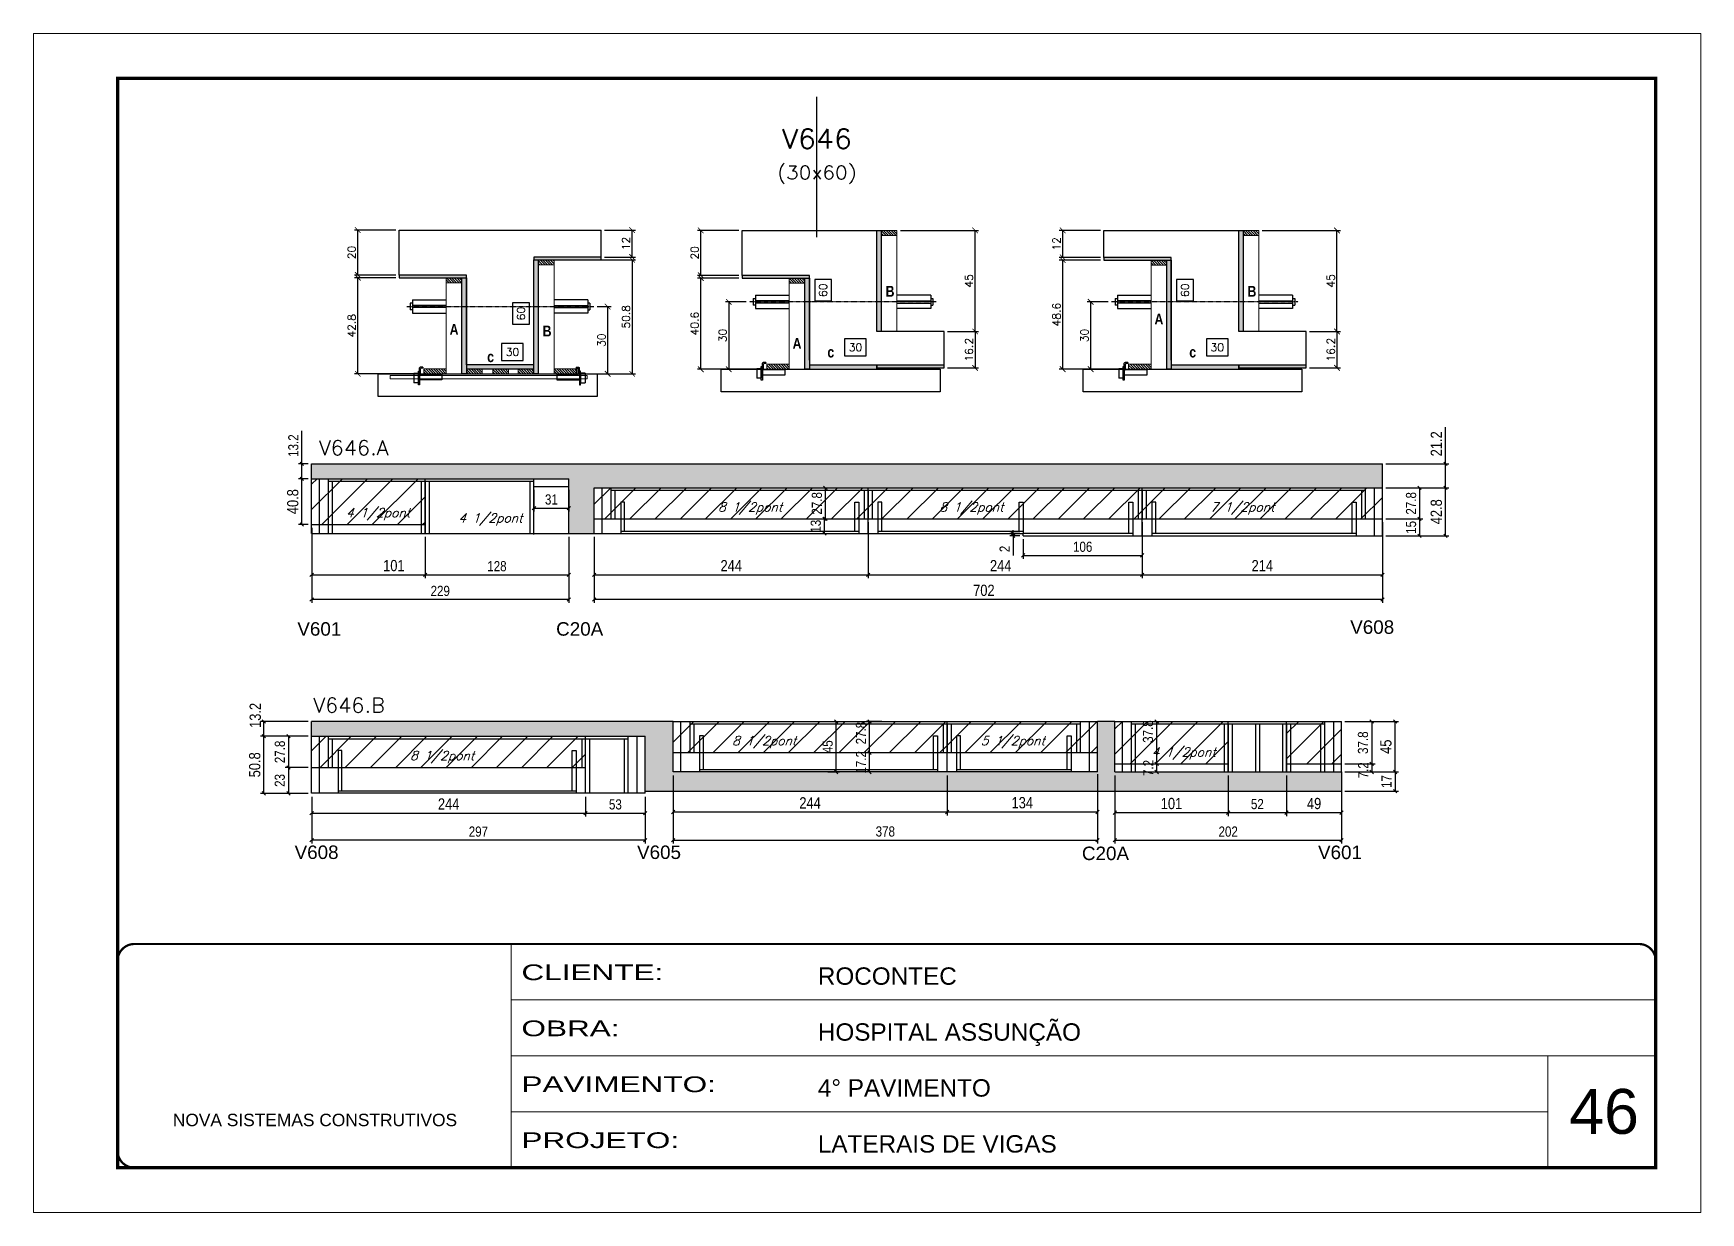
# Model space of a CAD drawing. Extents: x -20960 to -5926, y -2106 to 21915.
# Drawn here: x -10622 to -9137, y 8231 to 9281 of the extents above; entities that cross this region are included whole.
import ezdxf
from ezdxf.enums import TextEntityAlignment as Align

# ---------------------------------------------------------------- set-up
doc = ezdxf.new("R2010")
doc.units = 0
for name, pattern in [('CONTINUO', [0]), ('DASHED', [0.75, 0.5, -0.25]), ('HIDDEN', [0.375, 0.25, -0.125])]:
    doc.linetypes.add(name, pattern=pattern)
for name, color, linetype in [('5', 5, 'Continuous'), ('barrote', 251, 'Continuous'), ('COTA', 241, 'Continuous'), ('Cota Seção (2x)', 4, 'Continuous'), ('detalhes', 4, 'Continuous'), ('Painéis', 200, 'Continuous'), ('presilha', 1, 'Continuous'), ('Reaproveitamento', 251, 'Continuous'), ('SARR_2.2x7', 40, 'Continuous'), ('SARR_3.5x7', 81, 'Continuous'), ('TENSOR', 3, 'Continuous'), ('texto', 7, 'Continuous'), ('Texto de Titulo', 7, 'Continuous'), ('Texto Qtd Sarr', 242, 'Continuous')]:
    doc.layers.add(name, color=color, linetype=linetype)
for name, color, linetype, lineweight in [('CARIMBO', 255, 'Continuous', 9), ('CONCRETO', 251, 'Continuous', 25), ('Folhas', 255, 'Continuous', 9), ('Hachura', 251, 'Continuous', 9), ('Madeira', 126, 'Continuous', 18), ('SARRAFO DE PRESSAO', 251, 'DASHED', 9), ('SCO-___-LAJ', 2, 'Continuous', 0), ('Texto Seção', 7, 'Continuous', 15)]:
    doc.layers.add(name, color=color, linetype=linetype, lineweight=lineweight)
doc.styles.add('ARIAL', font='arial.ttf')
doc.styles.add('COTA TECNICA', font='techl___.ttf', dxfattribs={"height": 10})
doc.styles.add('COTA TECNICA-50', font='techl___.ttf', dxfattribs={"height": 9})
doc.styles.add('REGUA-120', font='ROMANS.shx', dxfattribs={"height": 15})
doc.styles.add('Romans', font='romans.shx')
doc.styles.get("Standard").update_dxf_attribs({"font": 'arial.ttf'})
doc.styles.add('TECNICA', font='techb___.ttf', dxfattribs={"height": 10})
doc.styles.add('Tecnologia', font='')
doc.styles.get('Tecnologia').set_extended_font_data('Forgotten Futurist')
doc.dimstyles.new('COTA PAINEL-50', dxfattribs={"dimtxt": 9, "dimasz": 3, "dimexe": 3, "dimexo": 3, "dimgap": 3, "dimtad": 1, "dimdec": 1, "dimzin": 12, "dimdsep": 46, "dimtxsty": 'COTA TECNICA-50', "dimblk1": 'OBLIQUE', "dimblk2": 'OBLIQUE', "dimsah": 1, "dimcen": 0.9, "dimclrd": 4, "dimclre": 4, "dimclrt": 240, "dimadec": 1, "dimazin": 3, "dimtfac": 1, "dimtdec": 1, "dimtmove": 0, "dimatfit": 3, "dimfxl": 1, "dimtolj": 1, "dimtzin": 12, "dimarcsym": 0})
doc.dimstyles.new('Cota Seção (2x)', dxfattribs={"dimtxt": 7, "dimasz": 5, "dimexe": 3, "dimexo": 3, "dimgap": 2, "dimtad": 3, "dimdec": 1, "dimlfac": 0.5, "dimzin": 12, "dimdsep": 46, "dimtxsty": 'Romans', "dimblk": 'ARCHTICK', "dimcen": 0, "dimclrd": 4, "dimclre": 4, "dimclrt": 1, "dimadec": 1, "dimazin": 3, "dimtfac": 1, "dimtdec": 1, "dimtmove": 0, "dimatfit": 3, "dimldrblk": 'OBLIQUE', "dimfxl": 1, "dimtolj": 1, "dimtzin": 12, "dimarcsym": 0})
doc.dimstyles.new('Cota Seção interna', dxfattribs={"dimtxt": 7, "dimasz": 6, "dimexe": 0.18, "dimexo": 2, "dimgap": -4, "dimtad": 3, "dimdec": 1, "dimlfac": 0.5, "dimzin": 12, "dimdsep": 46, "dimtxsty": 'Romans', "dimblk": 'ARCHTICK', "dimcen": 0.09, "dimse1": 1, "dimse2": 1, "dimsd1": 1, "dimsd2": 1, "dimclrd": 180, "dimclre": 5, "dimclrt": 1, "dimadec": 0, "dimazin": 3, "dimtfac": 1, "dimtdec": 1, "dimtofl": 0, "dimtmove": 0, "dimatfit": 3, "dimldrblk": 'ARCHTICK', "dimfxl": 1, "dimtolj": 1, "dimtzin": 0, "dimarcsym": 0})
doc.dimstyles.new('PAINEL', dxfattribs={"dimtxt": 10, "dimasz": 3, "dimexe": 3, "dimexo": 3, "dimgap": 3, "dimtad": 1, "dimdec": 1, "dimzin": 12, "dimdsep": 46, "dimtxsty": 'COTA TECNICA', "dimblk1": 'OBLIQUE', "dimblk2": 'OBLIQUE', "dimsah": 1, "dimcen": 0.9, "dimclrd": 4, "dimclre": 4, "dimclrt": 240, "dimadec": 1, "dimazin": 3, "dimtfac": 1, "dimtdec": 1, "dimtmove": 0, "dimatfit": 3, "dimfxl": 1, "dimtolj": 1, "dimtzin": 12, "dimarcsym": 0})
pattern_1 = [(45, (-3197, -5742.876), (-11.22532, 11.22532), [])]
pattern_2 = [(45, (-3139.394, -5742.876), (-11.22532, 11.22532), [])]

msp = doc.modelspace()

# ---------------------------------------------------------------- texts
at = {"layer": '5', "linetype": 'Continuous'}
for s, p in [('V601', (-10386.87, 8744.78)), ('C20A', (-10156.36, 8744.78)), ('V608', (-9449.12, 8746.43)), ('V608', (-10389.3, 8545.95)), ('V605', (-10084.3, 8545.95)), ('C20A', (-9688.05, 8544.96)), ('V601', (-9477.79, 8545.87))]:
    msp.add_text(s, height=12, rotation=0.00004, dxfattribs=at).set_placement(p)
at = {"layer": 'CARIMBO', "style": 'ARIAL'}
msp.add_text('46', height=40, dxfattribs=at).set_placement((-9254.14, 8301.21))
at = {"layer": 'detalhes', "style": 'TECNICA'}
for s, p in [('B', (-9862.95, 9046.62)), ('B', (-9540.63, 9046.62)), ('A', (-9623.46, 9021.85)), ('A', (-10251.24, 9012.66)), ('B', (-10168.41, 9011.22)), ('A', (-9945.78, 9000.18)), ('c', (-9914.79, 8992.48)), ('c', (-9592.48, 8992.48)), ('c', (-10217.81, 8988.35))]:
    msp.add_text(s, height=9.6, dxfattribs=at).set_placement(p)
at = {"layer": 'texto', "color": 2, "char_height": 8, "attachment_point": 5, "style": 'Romans'}
for s, insert in [('{\\Q19;\\C256;4 1/2pont}', (-10314.95, 8853.01)), ('{\\Q19;\\C256;4 1/2pont}', (-10214.9, 8848.3)), ('{\\Q19;\\C256;8 1/2pont}', (-9983.56, 8858.01)), ('{\\Q19;\\C256;8 1/2pont}', (-9786.5, 8858.01)), ('{\\Q19;\\C256;7 1/2pont}', (-9545.13, 8858.01)), ('{\\Q19;\\C256;8 1/2pont}', (-10257.87, 8636.72)), ('{\\Q19;\\C256;8 1/2pont}', (-9971.03, 8649.92)), ('{\\Q19;\\C256;5 1/2pont}', (-9749.6, 8649.92)), ('{\\Q19;\\C256;4 1/2pont}', (-9597.48, 8639.92))]:
    msp.add_mtext(s, dxfattribs=dict(at, insert=insert))
at = {"layer": 'Texto Seção', "style": 'REGUA-120', "width": 1.05}
for s, p in [('V646.A', (-10367.69, 8905.61)), ('V646.B', (-10372.7, 8676.32))]:
    msp.add_text(s, height=13, dxfattribs=at).set_placement(p)

# ---------------------------------------------------------------- blocks, each defined once
blk = doc.blocks.new('9999999999')
at = {"color": 30, "linetype": 'CONTINUO'}
for p, q in [((98564.6, 34230.2), (98564.6, 34429.4)), ((98564.6, 34379.6), (99584, 34379.6)), ((98564.6, 34329.8), (99488, 34329.8)), ((99584, 34329.8), (99488, 34329.8)), ((99488, 34329.8), (99488, 34230.2)), ((98564.6, 34280), (99488, 34280))]:
    blk.add_line(p, q, dxfattribs=at)
at = {"color": 30, "linetype": 'CONTINUO', "const_width": 2}
blk.add_lwpolyline([(99584, 34230.2), (99584, 34414.4, 0.414214), (99569, 34429.4), (98229, 34429.4, 0.414214), (98214, 34414.4), (98214, 34245.2, 0.414214), (98229, 34230.2), (99584, 34230.2)], format="xyb", dxfattribs=at)
at = {"layer": 'Folhas'}
blk.add_lwpolyline([(98139, 34190.2), (99624, 34190.2), (99624, 35240.2), (98139, 35240.2)], close=True, dxfattribs=at)
at = {"layer": 'Folhas', "color": 30, "const_width": 3}
blk.add_lwpolyline([(98214, 34230.2), (99584, 34230.2), (99584, 35200.2), (98214, 35200.2)], close=True, dxfattribs=at)
at = {"color": 7, "linetype": 'Continuous', "ltscale": 5, "style": 'ARIAL'}
for s, height, p in [('ROCONTEC', 15.48, (98837.7, 34393.1)), ('HOSPITAL ASSUNÇÃO', 15.483, (98837.7, 34343.3)), ('4° PAVIMENTO', 15.483, (98837.7, 34293.5)), ('NOVA SISTEMAS CONSTRUTIVOS', 11.059, (98263.2, 34267.2)), ('LATERAIS DE VIGAS', 15.483, (98837.7, 34243.7))]:
    blk.add_text(s, height=height, dxfattribs=at).set_placement(p)
at = {"layer": 'Folhas', "color": 7, "style": 'Tecnologia', "width": 1.5}
for s, p in [('CLIENTE:', (98573.7, 34397.2)), ('OBRA:', (98573.7, 34347.3)), ('PAVIMENTO:', (98573.7, 34297.5)), ('PROJETO:', (98573.7, 34247.7))]:
    blk.add_text(s, height=14, dxfattribs=at).set_placement(p)
blk = doc.blocks.new('titulo1')
at = {"layer": 'Defpoints', "color": 252, "linetype": 'HIDDEN', "ltscale": 2}
blk.add_line((0, 0), (0, 125), dxfattribs=at)
at = {"layer": 'Defpoints', "style": 'Romans', "oblique": 15}
blk.add_attdef('FOLHA', text='', height=10, dxfattribs=at).set_placement((0, 15.6), align=Align.MIDDLE_CENTER)
at = {"layer": 'Texto Qtd Sarr', "color": 3, "style": 'Romans', "oblique": 15}
for tag, height, p in [('TITULO', 17, (0, 71.4)), ('SEÇÃO', 12, (0, 41.5))]:
    blk.add_attdef(tag, text='', height=height, dxfattribs=at).set_placement(p, align=Align.MIDDLE_CENTER)
blk = doc.blocks.new('_ArchTick')
at = {"color": 0, "linetype": 'ByBlock', "const_width": 0.15}
blk.add_lwpolyline([(-0.5, -0.5), (0.5, 0.5)], dxfattribs=at)
blk = doc.blocks.new('*D1634')
at = {"layer": 'COTA', "color": 4, "lineweight": -2, "transparency": 16777216}
for p, q in [((-10299.2, 9063.5), (-10336, 9063.5)), ((-10333, 8977.9), (-10333, 9063.5)), ((-10281.6, 8977.9), (-10336, 8977.9))]:
    blk.add_line(p, q, dxfattribs=at)
at = {"layer": 'Defpoints', "color": 0, "transparency": 16777216}
for p in [(-10333, 9063.5), (-10296.2, 9063.5), (-10278.6, 8977.9)]:
    blk.add_point(p, dxfattribs=at)
at = {"layer": 'COTA', "color": 4, "lineweight": -2, "transparency": 16777216, "xscale": 5, "yscale": 5, "zscale": 5}
for p, rotation in [((-10333, 9063.5), 90), ((-10333, 8977.9), 270)]:
    blk.add_blockref('_ArchTick', p, dxfattribs=dict(at, rotation=rotation))
at = {"layer": 'COTA', "color": 1, "transparency": 16777216, "insert": (-10338.5, 9020.7), "char_height": 7, "attachment_point": 5, "rotation": 90, "style": 'Romans'}
blk.add_mtext('\\A1;42.8', dxfattribs=at)
blk = doc.blocks.new('_Oblique')
at = {"color": 0, "linetype": 'ByBlock', "lineweight": -2}
blk.add_line((-0.5, -0.5), (0.5, 0.5), dxfattribs=at)
blk = doc.blocks.new('*D1635')
at = {"layer": 'COTA', "color": 4, "lineweight": -2, "transparency": 16777216}
for p, q in [((-10299.2, 9105.9), (-10336, 9105.9)), ((-10333, 9065.9), (-10333, 9105.9)), ((-10299.2, 9065.9), (-10336, 9065.9))]:
    blk.add_line(p, q, dxfattribs=at)
at = {"layer": 'Defpoints', "color": 0, "transparency": 16777216}
for p in [(-10333, 9105.9), (-10296.2, 9105.9), (-10296.2, 9065.9)]:
    blk.add_point(p, dxfattribs=at)
at = {"layer": 'COTA', "color": 4, "lineweight": -2, "transparency": 16777216, "xscale": 5, "yscale": 5, "zscale": 5}
for p, rotation in [((-10333, 9105.9), 90), ((-10333, 9065.9), 270)]:
    blk.add_blockref('_ArchTick', p, dxfattribs=dict(at, rotation=rotation))
at = {"layer": 'COTA', "color": 1, "transparency": 16777216, "insert": (-10338.5, 9085.9), "char_height": 7, "attachment_point": 5, "rotation": 90, "style": 'Romans'}
blk.add_mtext('\\A1;20', dxfattribs=at)
blk = doc.blocks.new('*D1636')
at = {"layer": 'Cota Seção (2x)', "color": 180, "lineweight": -2, "transparency": 16777216}
for p, q in [((-10180.2, 9041), (-10195.2, 9041)), ((-10195.2, 9041), (-10195.2, 9022)), ((-10180.2, 9022), (-10180.2, 9041)), ((-10195.2, 9022), (-10180.2, 9022))]:
    blk.add_line(p, q, dxfattribs=at)
at = {"layer": 'Defpoints', "color": 0, "transparency": 16777216}
for p in [(-10236.2, 9105.9), (-10176.2, 9105.9), (-10236.2, 8985.9)]:
    blk.add_point(p, dxfattribs=at)
at = {"layer": 'Cota Seção (2x)', "color": 1, "transparency": 16777216, "insert": (-10187.7, 9031.5), "char_height": 7, "attachment_point": 5, "rotation": 90, "style": 'Romans'}
blk.add_mtext('\\A1;60', dxfattribs=at)
blk = doc.blocks.new('PRESILHA METÁLICA 1')
at = {"layer": 'presilha'}
for p, q in [((0, 13), (6, 13)), ((0, 13), (0, 0)), ((6, 0), (0, 0)), ((6, 15.5), (7.5, 15.5)), ((6, -2.5), (6, 15.5)), ((6, 13), (6, 0)), ((7.5, 10.6), (7.5, 19.9)), ((7.5, 15.5), (7.5, -2.5)), ((37.5, 4.1), (7.5, 4.1)), ((12, 21), (8.6, 21)), ((9, 11.6), (9, 18.9)), ((12, 19.5), (9.6, 19.5)), ((37.5, 11), (9.6, 11)), ((12, 21), (12, 19.5)), ((37.5, 11), (37.5, 4.1)), ((7.5, -2.5), (6, -2.5))]:
    blk.add_line(p, q, dxfattribs=at)
for centre, radius, start, end in [((8.6, 19.9), 1.14, 90, 180), ((9.6, 18.9), 0.57, 90, 180), ((9.6, 11.6), 0.57, 180, 270)]:
    blk.add_arc(centre, radius, start, end, dxfattribs=at)
blk = doc.blocks.new('*D1637')
at = {"layer": 'Cota Seção (2x)', "color": 180, "lineweight": -2, "transparency": 16777216}
for p, q in [((-10185.6, 9004.9), (-10204.9, 9004.9)), ((-10204.9, 9004.9), (-10204.9, 8989.9)), ((-10185.6, 8989.9), (-10185.6, 9004.9)), ((-10204.9, 8989.9), (-10185.6, 8989.9))]:
    blk.add_line(p, q, dxfattribs=at)
at = {"layer": 'Defpoints', "color": 0, "transparency": 16777216}
for p in [(-10236.2, 8985.9), (-10236.2, 8977.9), (-10176.2, 8977.9)]:
    blk.add_point(p, dxfattribs=at)
at = {"layer": 'Cota Seção (2x)', "color": 1, "transparency": 16777216, "insert": (-10195.2, 8997.4), "char_height": 7, "attachment_point": 5, "style": 'Romans'}
blk.add_mtext('\\A1;30', dxfattribs=at)
blk = doc.blocks.new('*D1638')
at = {"layer": 'COTA', "color": 4, "lineweight": -2, "transparency": 16777216}
for p, q in [((-10155.2, 9079.5), (-10085.7, 9079.5)), ((-10088.7, 9079.5), (-10088.7, 8977.9)), ((-10155.2, 8977.9), (-10085.7, 8977.9))]:
    blk.add_line(p, q, dxfattribs=at)
at = {"layer": 'Defpoints', "color": 0, "transparency": 16777216}
for p in [(-10158.2, 9079.5), (-10158.2, 8977.9), (-10088.7, 8977.9)]:
    blk.add_point(p, dxfattribs=at)
at = {"layer": 'COTA', "color": 4, "lineweight": -2, "transparency": 16777216, "xscale": 5, "yscale": 5, "zscale": 5}
for p, rotation in [((-10088.7, 9079.5), 90), ((-10088.7, 8977.9), 270)]:
    blk.add_blockref('_ArchTick', p, dxfattribs=dict(at, rotation=rotation))
at = {"layer": 'COTA', "color": 1, "transparency": 16777216, "insert": (-10094.2, 9028.7), "char_height": 7, "attachment_point": 5, "rotation": 90, "style": 'Romans'}
blk.add_mtext('\\A1;50.8', dxfattribs=at)
blk = doc.blocks.new('*D1681')
at = {"layer": 'COTA', "color": 4, "lineweight": -2, "transparency": 16777216}
for p, q in [((-10113.2, 9105.9), (-10085.7, 9105.9)), ((-10088.7, 9081.9), (-10088.7, 9105.9)), ((-10113.2, 9081.9), (-10085.7, 9081.9))]:
    blk.add_line(p, q, dxfattribs=at)
at = {"layer": 'Defpoints', "color": 0, "transparency": 16777216}
for p in [(-10116.2, 9105.9), (-10088.7, 9105.9), (-10116.2, 9081.9)]:
    blk.add_point(p, dxfattribs=at)
at = {"layer": 'COTA', "color": 4, "lineweight": -2, "transparency": 16777216, "xscale": 5, "yscale": 5, "zscale": 5}
for p, rotation in [((-10088.7, 9105.9), 90), ((-10088.7, 9081.9), 270)]:
    blk.add_blockref('_ArchTick', p, dxfattribs=dict(at, rotation=rotation))
at = {"layer": 'COTA', "color": 1, "transparency": 16777216, "insert": (-10094.2, 9093.9), "char_height": 7, "attachment_point": 5, "rotation": 90, "style": 'Romans'}
blk.add_mtext('\\A1;12', dxfattribs=at)
blk = doc.blocks.new('*D1639')
at = {"layer": 'COTA', "color": 4, "lineweight": -2, "transparency": 16777216}
for p, q in [((-9993.8, 9063.2), (-10030.5, 9063.2)), ((-10027.5, 8982), (-10027.5, 9063.2)), ((-9976.2, 8982), (-10030.5, 8982))]:
    blk.add_line(p, q, dxfattribs=at)
at = {"layer": 'Defpoints', "color": 0, "transparency": 16777216}
for p in [(-10027.5, 9063.2), (-9990.8, 9063.2), (-9973.2, 8982)]:
    blk.add_point(p, dxfattribs=at)
at = {"layer": 'COTA', "color": 4, "lineweight": -2, "transparency": 16777216, "xscale": 5, "yscale": 5, "zscale": 5}
for p, rotation in [((-10027.5, 9063.2), 90), ((-10027.5, 8982), 270)]:
    blk.add_blockref('_ArchTick', p, dxfattribs=dict(at, rotation=rotation))
at = {"layer": 'COTA', "color": 1, "transparency": 16777216, "insert": (-10033, 9022.6), "char_height": 7, "attachment_point": 5, "rotation": 90, "style": 'Romans'}
blk.add_mtext('\\A1;40.6', dxfattribs=at)
blk = doc.blocks.new('*D1640')
at = {"layer": 'COTA', "color": 4, "lineweight": -2, "transparency": 16777216}
for p, q in [((-9993.8, 9105.6), (-10030.5, 9105.6)), ((-10027.5, 9065.6), (-10027.5, 9105.6)), ((-9993.8, 9065.6), (-10030.5, 9065.6))]:
    blk.add_line(p, q, dxfattribs=at)
at = {"layer": 'Defpoints', "color": 0, "transparency": 16777216}
for p in [(-10027.5, 9105.6), (-9990.8, 9105.6), (-9990.8, 9065.6)]:
    blk.add_point(p, dxfattribs=at)
at = {"layer": 'COTA', "color": 4, "lineweight": -2, "transparency": 16777216, "xscale": 5, "yscale": 5, "zscale": 5}
for p, rotation in [((-10027.5, 9105.6), 90), ((-10027.5, 9065.6), 270)]:
    blk.add_blockref('_ArchTick', p, dxfattribs=dict(at, rotation=rotation))
at = {"layer": 'COTA', "color": 1, "transparency": 16777216, "insert": (-10033, 9085.6), "char_height": 7, "attachment_point": 5, "rotation": 90, "style": 'Romans'}
blk.add_mtext('\\A1;20', dxfattribs=at)
blk = doc.blocks.new('*D1641')
at = {"layer": 'Cota Seção (2x)', "color": 180, "lineweight": -2, "transparency": 16777216}
for p, q in [((-9911.1, 9061.8), (-9926.1, 9061.8)), ((-9926.1, 9061.8), (-9926.1, 9042.8)), ((-9911.1, 9042.8), (-9911.1, 9061.8)), ((-9926.1, 9042.8), (-9911.1, 9042.8))]:
    blk.add_line(p, q, dxfattribs=at)
at = {"layer": 'Defpoints', "color": 0, "transparency": 16777216}
for p in [(-9930.8, 9105.6), (-9907.1, 9105.6), (-9930.8, 8985.6)]:
    blk.add_point(p, dxfattribs=at)
at = {"layer": 'Cota Seção (2x)', "color": 1, "transparency": 16777216, "insert": (-9918.6, 9052.3), "char_height": 7, "attachment_point": 5, "rotation": 90, "style": 'Romans'}
blk.add_mtext('\\A1;60', dxfattribs=at)
blk = doc.blocks.new('*D1642')
at = {"layer": 'Cota Seção (2x)', "color": 180, "lineweight": -2, "transparency": 16777216}
for p, q in [((-9880.1, 9009), (-9899.4, 9009)), ((-9899.4, 9009), (-9899.4, 8994)), ((-9880.1, 8994), (-9880.1, 9009)), ((-9899.4, 8994), (-9880.1, 8994))]:
    blk.add_line(p, q, dxfattribs=at)
at = {"layer": 'Defpoints', "color": 0, "transparency": 16777216}
for p in [(-9930.8, 8990), (-9930.8, 8982), (-9870.8, 8982)]:
    blk.add_point(p, dxfattribs=at)
at = {"layer": 'Cota Seção (2x)', "color": 1, "transparency": 16777216, "insert": (-9889.8, 9001.5), "char_height": 7, "attachment_point": 5, "style": 'Romans'}
blk.add_mtext('\\A1;30', dxfattribs=at)
blk = doc.blocks.new('*D1643')
at = {"layer": 'COTA', "color": 4, "lineweight": -2, "transparency": 16777216}
for p, q in [((-9807.8, 9015.6), (-9780.2, 9015.6)), ((-9783.2, 9015.6), (-9783.2, 8983.2)), ((-9807.8, 8983.2), (-9780.2, 8983.2))]:
    blk.add_line(p, q, dxfattribs=at)
at = {"layer": 'Defpoints', "color": 0, "transparency": 16777216}
for p in [(-9810.8, 9015.6), (-9810.8, 8983.2), (-9783.2, 8983.2)]:
    blk.add_point(p, dxfattribs=at)
at = {"layer": 'COTA', "color": 4, "lineweight": -2, "transparency": 16777216, "xscale": 5, "yscale": 5, "zscale": 5}
for p, rotation in [((-9783.2, 9015.6), 90), ((-9783.2, 8983.2), 270)]:
    blk.add_blockref('_ArchTick', p, dxfattribs=dict(at, rotation=rotation))
at = {"layer": 'COTA', "color": 1, "transparency": 16777216, "insert": (-9788.7, 8999.4), "char_height": 7, "attachment_point": 5, "rotation": 90, "style": 'Romans'}
blk.add_mtext('\\A1;16.2', dxfattribs=at)
blk = doc.blocks.new('*D1644')
at = {"layer": 'COTA', "color": 4, "lineweight": -2, "transparency": 16777216}
for p, q in [((-9987.1, 9042), (-10005.6, 9042)), ((-10002.6, 9042), (-10002.6, 8982)), ((-9987.1, 8982), (-10005.6, 8982))]:
    blk.add_line(p, q, dxfattribs=at)
at = {"layer": 'Defpoints', "color": 0, "transparency": 16777216}
for p in [(-9984.1, 9042), (-10002.6, 8982), (-9984.1, 8982)]:
    blk.add_point(p, dxfattribs=at)
at = {"layer": 'COTA', "color": 4, "lineweight": -2, "transparency": 16777216, "xscale": 5, "yscale": 5, "zscale": 5}
for p, rotation in [((-10002.6, 9042), 90), ((-10002.6, 8982), 270)]:
    blk.add_blockref('_ArchTick', p, dxfattribs=dict(at, rotation=rotation))
at = {"layer": 'COTA', "color": 1, "transparency": 16777216, "insert": (-10008.1, 9012), "char_height": 7, "attachment_point": 5, "rotation": 90, "style": 'Romans'}
blk.add_mtext('\\A1;30', dxfattribs=at)
blk = doc.blocks.new('*D1682')
at = {"layer": 'COTA', "color": 4, "lineweight": -2, "transparency": 16777216}
for p, q in [((-9849.8, 9105.6), (-9780.2, 9105.6)), ((-9783.2, 9015.6), (-9783.2, 9105.6)), ((-9807.8, 9015.6), (-9780.2, 9015.6))]:
    blk.add_line(p, q, dxfattribs=at)
at = {"layer": 'Defpoints', "color": 0, "transparency": 16777216}
for p in [(-9852.8, 9105.6), (-9783.2, 9105.6), (-9810.8, 9015.6)]:
    blk.add_point(p, dxfattribs=at)
at = {"layer": 'COTA', "color": 4, "lineweight": -2, "transparency": 16777216, "xscale": 5, "yscale": 5, "zscale": 5}
for p, rotation in [((-9783.2, 9105.6), 90), ((-9783.2, 9015.6), 270)]:
    blk.add_blockref('_ArchTick', p, dxfattribs=dict(at, rotation=rotation))
at = {"layer": 'COTA', "color": 1, "transparency": 16777216, "insert": (-9788.7, 9060.6), "char_height": 7, "attachment_point": 5, "rotation": 90, "style": 'Romans'}
blk.add_mtext('\\A1;45', dxfattribs=at)
blk = doc.blocks.new('*D1645')
at = {"layer": 'COTA', "color": 4, "lineweight": -2, "transparency": 16777216}
for p, q in [((-10119.9, 9037.8), (-10107.5, 9037.8)), ((-10110.5, 9037.8), (-10110.5, 8977.9)), ((-10119.9, 8977.9), (-10107.5, 8977.9))]:
    blk.add_line(p, q, dxfattribs=at)
at = {"layer": 'Defpoints', "color": 0, "transparency": 16777216}
for p in [(-10122.9, 9037.8), (-10122.9, 8977.9), (-10110.5, 8977.9)]:
    blk.add_point(p, dxfattribs=at)
at = {"layer": 'COTA', "color": 4, "lineweight": -2, "transparency": 16777216, "xscale": 5, "yscale": 5, "zscale": 5}
for p, rotation in [((-10110.5, 9037.8), 90), ((-10110.5, 8977.9), 270)]:
    blk.add_blockref('_ArchTick', p, dxfattribs=dict(at, rotation=rotation))
at = {"layer": 'COTA', "color": 1, "transparency": 16777216, "insert": (-10116, 9007.8), "char_height": 7, "attachment_point": 5, "rotation": 90, "style": 'Romans'}
blk.add_mtext('\\A1;30', dxfattribs=at)
blk = doc.blocks.new('*D1646')
at = {"layer": 'COTA', "color": 4, "lineweight": -2, "transparency": 16777216}
for p, q in [((-9671.5, 9079.2), (-9708.2, 9079.2)), ((-9705.2, 8982), (-9705.2, 9079.2)), ((-9653.9, 8982), (-9708.2, 8982))]:
    blk.add_line(p, q, dxfattribs=at)
at = {"layer": 'Defpoints', "color": 0, "transparency": 16777216}
for p in [(-9705.2, 9079.2), (-9668.5, 9079.2), (-9650.9, 8982)]:
    blk.add_point(p, dxfattribs=at)
at = {"layer": 'COTA', "color": 4, "lineweight": -2, "transparency": 16777216, "xscale": 5, "yscale": 5, "zscale": 5}
for p, rotation in [((-9705.2, 9079.2), 90), ((-9705.2, 8982), 270)]:
    blk.add_blockref('_ArchTick', p, dxfattribs=dict(at, rotation=rotation))
at = {"layer": 'COTA', "color": 1, "transparency": 16777216, "insert": (-9710.7, 9030.6), "char_height": 7, "attachment_point": 5, "rotation": 90, "style": 'Romans'}
blk.add_mtext('\\A1;48.6', dxfattribs=at)
blk = doc.blocks.new('*D1647')
at = {"layer": 'COTA', "color": 4, "lineweight": -2, "transparency": 16777216}
for p, q in [((-9671.5, 9105.6), (-9708.2, 9105.6)), ((-9705.2, 9081.6), (-9705.2, 9105.6)), ((-9671.5, 9081.6), (-9708.2, 9081.6))]:
    blk.add_line(p, q, dxfattribs=at)
at = {"layer": 'Defpoints', "color": 0, "transparency": 16777216}
for p in [(-9705.2, 9105.6), (-9668.5, 9105.6), (-9668.5, 9081.6)]:
    blk.add_point(p, dxfattribs=at)
at = {"layer": 'COTA', "color": 4, "lineweight": -2, "transparency": 16777216, "xscale": 5, "yscale": 5, "zscale": 5}
for p, rotation in [((-9705.2, 9105.6), 90), ((-9705.2, 9081.6), 270)]:
    blk.add_blockref('_ArchTick', p, dxfattribs=dict(at, rotation=rotation))
at = {"layer": 'COTA', "color": 1, "transparency": 16777216, "insert": (-9710.7, 9093.6), "char_height": 7, "attachment_point": 5, "rotation": 90, "style": 'Romans'}
blk.add_mtext('\\A1;12', dxfattribs=at)
blk = doc.blocks.new('*D1648')
at = {"layer": 'Cota Seção (2x)', "color": 180, "lineweight": -2, "transparency": 16777216}
for p, q in [((-9588.8, 9061.8), (-9603.8, 9061.8)), ((-9603.8, 9061.8), (-9603.8, 9042.8)), ((-9588.8, 9042.8), (-9588.8, 9061.8)), ((-9603.8, 9042.8), (-9588.8, 9042.8))]:
    blk.add_line(p, q, dxfattribs=at)
at = {"layer": 'Defpoints', "color": 0, "transparency": 16777216}
for p in [(-9608.5, 9105.6), (-9584.8, 9105.6), (-9608.5, 8985.6)]:
    blk.add_point(p, dxfattribs=at)
at = {"layer": 'Cota Seção (2x)', "color": 1, "transparency": 16777216, "insert": (-9596.3, 9052.3), "char_height": 7, "attachment_point": 5, "rotation": 90, "style": 'Romans'}
blk.add_mtext('\\A1;60', dxfattribs=at)
blk = doc.blocks.new('*D1649')
at = {"layer": 'Cota Seção (2x)', "color": 180, "lineweight": -2, "transparency": 16777216}
for p, q in [((-9557.8, 9009), (-9577.1, 9009)), ((-9577.1, 9009), (-9577.1, 8994)), ((-9557.8, 8994), (-9557.8, 9009)), ((-9577.1, 8994), (-9557.8, 8994))]:
    blk.add_line(p, q, dxfattribs=at)
at = {"layer": 'Defpoints', "color": 0, "transparency": 16777216}
for p in [(-9608.5, 8990), (-9608.5, 8982), (-9548.5, 8982)]:
    blk.add_point(p, dxfattribs=at)
at = {"layer": 'Cota Seção (2x)', "color": 1, "transparency": 16777216, "insert": (-9567.5, 9001.5), "char_height": 7, "attachment_point": 5, "style": 'Romans'}
blk.add_mtext('\\A1;30', dxfattribs=at)
blk = doc.blocks.new('*D1650')
at = {"layer": 'COTA', "color": 4, "lineweight": -2, "transparency": 16777216}
for p, q in [((-9485.5, 9015.6), (-9457.9, 9015.6)), ((-9460.9, 9015.6), (-9460.9, 8983.2)), ((-9485.5, 8983.2), (-9457.9, 8983.2))]:
    blk.add_line(p, q, dxfattribs=at)
at = {"layer": 'Defpoints', "color": 0, "transparency": 16777216}
for p in [(-9488.5, 9015.6), (-9488.5, 8983.2), (-9460.9, 8983.2)]:
    blk.add_point(p, dxfattribs=at)
at = {"layer": 'COTA', "color": 4, "lineweight": -2, "transparency": 16777216, "xscale": 5, "yscale": 5, "zscale": 5}
for p, rotation in [((-9460.9, 9015.6), 90), ((-9460.9, 8983.2), 270)]:
    blk.add_blockref('_ArchTick', p, dxfattribs=dict(at, rotation=rotation))
at = {"layer": 'COTA', "color": 1, "transparency": 16777216, "insert": (-9466.4, 8999.4), "char_height": 7, "attachment_point": 5, "rotation": 90, "style": 'Romans'}
blk.add_mtext('\\A1;16.2', dxfattribs=at)
blk = doc.blocks.new('*D1651')
at = {"layer": 'COTA', "color": 4, "lineweight": -2, "transparency": 16777216}
for p, q in [((-9664.8, 9042), (-9683.3, 9042)), ((-9680.3, 9042), (-9680.3, 8982)), ((-9664.8, 8982), (-9683.3, 8982))]:
    blk.add_line(p, q, dxfattribs=at)
at = {"layer": 'Defpoints', "color": 0, "transparency": 16777216}
for p in [(-9661.8, 9042), (-9680.3, 8982), (-9661.8, 8982)]:
    blk.add_point(p, dxfattribs=at)
at = {"layer": 'COTA', "color": 4, "lineweight": -2, "transparency": 16777216, "xscale": 5, "yscale": 5, "zscale": 5}
for p, rotation in [((-9680.3, 9042), 90), ((-9680.3, 8982), 270)]:
    blk.add_blockref('_ArchTick', p, dxfattribs=dict(at, rotation=rotation))
at = {"layer": 'COTA', "color": 1, "transparency": 16777216, "insert": (-9685.8, 9012), "char_height": 7, "attachment_point": 5, "rotation": 90, "style": 'Romans'}
blk.add_mtext('\\A1;30', dxfattribs=at)
blk = doc.blocks.new('*D1683')
at = {"layer": 'COTA', "color": 4, "lineweight": -2, "transparency": 16777216}
for p, q in [((-9527.5, 9105.6), (-9457.9, 9105.6)), ((-9460.9, 9015.6), (-9460.9, 9105.6)), ((-9485.5, 9015.6), (-9457.9, 9015.6))]:
    blk.add_line(p, q, dxfattribs=at)
at = {"layer": 'Defpoints', "color": 0, "transparency": 16777216}
for p in [(-9530.5, 9105.6), (-9460.9, 9105.6), (-9488.5, 9015.6)]:
    blk.add_point(p, dxfattribs=at)
at = {"layer": 'COTA', "color": 4, "lineweight": -2, "transparency": 16777216, "xscale": 5, "yscale": 5, "zscale": 5}
for p, rotation in [((-9460.9, 9105.6), 90), ((-9460.9, 9015.6), 270)]:
    blk.add_blockref('_ArchTick', p, dxfattribs=dict(at, rotation=rotation))
at = {"layer": 'COTA', "color": 1, "transparency": 16777216, "insert": (-9466.4, 9060.6), "char_height": 7, "attachment_point": 5, "rotation": 90, "style": 'Romans'}
blk.add_mtext('\\A1;45', dxfattribs=at)
blk = doc.blocks.new('*D1684')
at = {"layer": 'COTA', "color": 4, "lineweight": -2, "ltscale": 25, "transparency": 16777216}
for p, q in [((-10374.1, 8840.7), (-10374.1, 8796)), ((-10273.1, 8832.7), (-10273.1, 8796)), ((-10374.1, 8799), (-10273.1, 8799))]:
    blk.add_line(p, q, dxfattribs=at)
at = {"layer": 'Defpoints', "color": 0, "ltscale": 25, "transparency": 16777216}
for p in [(-10374.1, 8843.7), (-10273.1, 8835.7), (-10273.1, 8799)]:
    blk.add_point(p, dxfattribs=at)
at = {"layer": 'COTA', "color": 4, "lineweight": -2, "ltscale": 25, "transparency": 16777216, "xscale": 3, "yscale": 3, "zscale": 3, "rotation": 180}
blk.add_blockref('_Oblique', (-10374.1, 8799), dxfattribs=at)
at = {"layer": 'COTA', "color": 4, "lineweight": -2, "ltscale": 25, "transparency": 16777216, "xscale": 3, "yscale": 3, "zscale": 3}
blk.add_blockref('_Oblique', (-10273.1, 8799), dxfattribs=at)
at = {"layer": 'COTA', "color": 240, "ltscale": 25, "transparency": 16777216, "insert": (-10300.9, 8807.1), "char_height": 10, "attachment_point": 5, "style": 'COTA TECNICA'}
blk.add_mtext('\\A1;101', dxfattribs=at)
blk = doc.blocks.new('*D1652')
at = {"layer": 'COTA', "color": 4, "lineweight": -2, "ltscale": 25, "transparency": 16777216}
for p, q in [((-9878.4, 8845.7), (-9878.4, 8796)), ((-10122.4, 8832.7), (-10122.4, 8796)), ((-10122.4, 8799), (-9878.4, 8799))]:
    blk.add_line(p, q, dxfattribs=at)
at = {"layer": 'Defpoints', "color": 0, "ltscale": 25, "transparency": 16777216}
for p in [(-9878.4, 8848.7), (-10122.4, 8835.7), (-9878.4, 8799)]:
    blk.add_point(p, dxfattribs=at)
at = {"layer": 'COTA', "color": 4, "lineweight": -2, "ltscale": 25, "transparency": 16777216, "xscale": 3, "yscale": 3, "zscale": 3, "rotation": 180}
blk.add_blockref('_Oblique', (-10122.4, 8799), dxfattribs=at)
at = {"layer": 'COTA', "color": 4, "lineweight": -2, "ltscale": 25, "transparency": 16777216, "xscale": 3, "yscale": 3, "zscale": 3}
blk.add_blockref('_Oblique', (-9878.4, 8799), dxfattribs=at)
at = {"layer": 'COTA', "color": 240, "ltscale": 25, "transparency": 16777216, "insert": (-10000.4, 8807.1), "char_height": 10, "attachment_point": 5, "style": 'COTA TECNICA'}
blk.add_mtext('\\A1;244', dxfattribs=at)
blk = doc.blocks.new('*D1685')
at = {"layer": 'COTA', "color": 4, "lineweight": -2, "ltscale": 25, "transparency": 16777216}
for p, q in [((-9417.4, 8876.5), (-9361.3, 8876.5)), ((-9364.3, 8833.7), (-9364.3, 8876.5)), ((-9417.4, 8833.7), (-9361.3, 8833.7))]:
    blk.add_line(p, q, dxfattribs=at)
at = {"layer": 'Defpoints', "color": 0, "ltscale": 25, "transparency": 16777216}
for p in [(-9420.4, 8876.5), (-9364.3, 8876.5), (-9420.4, 8833.7)]:
    blk.add_point(p, dxfattribs=at)
at = {"layer": 'COTA', "color": 4, "lineweight": -2, "ltscale": 25, "transparency": 16777216, "xscale": 3, "yscale": 3, "zscale": 3}
for p, rotation in [((-9364.3, 8876.5), 90), ((-9364.3, 8833.7), 270)]:
    blk.add_blockref('_Oblique', p, dxfattribs=dict(at, rotation=rotation))
at = {"layer": 'COTA', "color": 240, "ltscale": 25, "transparency": 16777216, "insert": (-9372.4, 8855.1), "char_height": 10, "attachment_point": 5, "rotation": 90, "style": 'COTA TECNICA'}
blk.add_mtext('\\A1;42.8', dxfattribs=at)
blk = doc.blocks.new('*D1686')
at = {"layer": 'COTA', "color": 4, "lineweight": -2, "ltscale": 25, "transparency": 16777216}
for p, q in [((-9634.4, 8845.7), (-9634.4, 8796)), ((-9878.4, 8832.7), (-9878.4, 8796)), ((-9878.4, 8799), (-9634.4, 8799))]:
    blk.add_line(p, q, dxfattribs=at)
at = {"layer": 'Defpoints', "color": 0, "ltscale": 25, "transparency": 16777216}
for p in [(-9634.4, 8848.7), (-9878.4, 8835.7), (-9634.4, 8799)]:
    blk.add_point(p, dxfattribs=at)
at = {"layer": 'COTA', "color": 4, "lineweight": -2, "ltscale": 25, "transparency": 16777216, "xscale": 3, "yscale": 3, "zscale": 3, "rotation": 180}
blk.add_blockref('_Oblique', (-9878.4, 8799), dxfattribs=at)
at = {"layer": 'COTA', "color": 4, "lineweight": -2, "ltscale": 25, "transparency": 16777216, "xscale": 3, "yscale": 3, "zscale": 3}
blk.add_blockref('_Oblique', (-9634.4, 8799), dxfattribs=at)
at = {"layer": 'COTA', "color": 240, "ltscale": 25, "transparency": 16777216, "insert": (-9760.4, 8807.1), "char_height": 10, "attachment_point": 5, "style": 'COTA TECNICA'}
blk.add_mtext('\\A1;244', dxfattribs=at)
blk = doc.blocks.new('*D1687')
at = {"layer": 'COTA', "color": 4, "lineweight": -2, "ltscale": 25, "transparency": 16777216}
for p, q in [((-9420.4, 8845.7), (-9420.4, 8774)), ((-10122.4, 8832.7), (-10122.4, 8774)), ((-9420.4, 8777), (-10122.4, 8777))]:
    blk.add_line(p, q, dxfattribs=at)
at = {"layer": 'Defpoints', "color": 0, "ltscale": 25, "transparency": 16777216}
for p in [(-9420.4, 8848.7), (-10122.4, 8835.7), (-10122.4, 8777)]:
    blk.add_point(p, dxfattribs=at)
at = {"layer": 'COTA', "color": 4, "lineweight": -2, "ltscale": 25, "transparency": 16777216, "xscale": 3, "yscale": 3, "zscale": 3, "rotation": 180}
blk.add_blockref('_Oblique', (-10122.4, 8777), dxfattribs=at)
at = {"layer": 'COTA', "color": 4, "lineweight": -2, "ltscale": 25, "transparency": 16777216, "xscale": 3, "yscale": 3, "zscale": 3}
blk.add_blockref('_Oblique', (-9420.4, 8777), dxfattribs=at)
at = {"layer": 'COTA', "color": 240, "ltscale": 25, "transparency": 16777216, "insert": (-9775.4, 8785.1), "char_height": 10, "attachment_point": 5, "style": 'COTA TECNICA'}
blk.add_mtext('\\A1;702', dxfattribs=at)
blk = doc.blocks.new('*D1688')
at = {"layer": 'COTA', "color": 4, "lineweight": -2, "ltscale": 25, "transparency": 16777216}
for p, q in [((-9364.3, 8897.7), (-9364.3, 8930.5)), ((-9417.4, 8897.7), (-9361.3, 8897.7)), ((-9364.3, 8876.5), (-9364.3, 8897.7)), ((-9417.4, 8876.5), (-9361.3, 8876.5))]:
    blk.add_line(p, q, dxfattribs=at)
at = {"layer": 'Defpoints', "color": 0, "ltscale": 25, "transparency": 16777216}
for p in [(-9420.4, 8897.7), (-9364.3, 8897.7), (-9420.4, 8876.5)]:
    blk.add_point(p, dxfattribs=at)
at = {"layer": 'COTA', "color": 4, "lineweight": -2, "ltscale": 25, "transparency": 16777216, "xscale": 3, "yscale": 3, "zscale": 3}
for p, rotation in [((-9364.3, 8897.7), 90), ((-9364.3, 8876.5), 270)]:
    blk.add_blockref('_Oblique', p, dxfattribs=dict(at, rotation=rotation))
at = {"layer": 'COTA', "color": 240, "ltscale": 25, "transparency": 16777216, "insert": (-9372.4, 8915.6), "char_height": 10, "attachment_point": 5, "rotation": 90, "style": 'COTA TECNICA'}
blk.add_mtext('\\A1;21.2', dxfattribs=at)
blk = doc.blocks.new('*D1689')
at = {"layer": 'COTA', "color": 4, "lineweight": -2, "ltscale": 25, "transparency": 16777216}
for p, q in [((-9634.4, 8845.7), (-9634.4, 8796)), ((-9420.4, 8830.7), (-9420.4, 8796)), ((-9634.4, 8799), (-9420.4, 8799))]:
    blk.add_line(p, q, dxfattribs=at)
at = {"layer": 'Defpoints', "color": 0, "ltscale": 25, "transparency": 16777216}
for p in [(-9634.4, 8848.7), (-9420.4, 8833.7), (-9420.4, 8799)]:
    blk.add_point(p, dxfattribs=at)
at = {"layer": 'COTA', "color": 4, "lineweight": -2, "ltscale": 25, "transparency": 16777216, "xscale": 3, "yscale": 3, "zscale": 3, "rotation": 180}
blk.add_blockref('_Oblique', (-9634.4, 8799), dxfattribs=at)
at = {"layer": 'COTA', "color": 4, "lineweight": -2, "ltscale": 25, "transparency": 16777216, "xscale": 3, "yscale": 3, "zscale": 3}
blk.add_blockref('_Oblique', (-9420.4, 8799), dxfattribs=at)
at = {"layer": 'COTA', "color": 240, "ltscale": 25, "transparency": 16777216, "insert": (-9527.4, 8807.1), "char_height": 10, "attachment_point": 5, "style": 'COTA TECNICA'}
blk.add_mtext('\\A1;214', dxfattribs=at)
blk = doc.blocks.new('*D1653')
at = {"layer": 'COTA', "color": 4, "lineweight": -2, "ltscale": 25, "transparency": 16777216}
for p, q in [((-10374.1, 8601.4), (-10374.1, 8583.8)), ((-10130.1, 8601.4), (-10130.1, 8583.8)), ((-10374.1, 8586.8), (-10130.1, 8586.8))]:
    blk.add_line(p, q, dxfattribs=at)
at = {"layer": 'Defpoints', "color": 0, "ltscale": 25, "transparency": 16777216}
for p in [(-10374.1, 8604.4), (-10130.1, 8604.4), (-10130.1, 8586.8)]:
    blk.add_point(p, dxfattribs=at)
at = {"layer": 'COTA', "color": 4, "lineweight": -2, "ltscale": 25, "transparency": 16777216, "xscale": 3, "yscale": 3, "zscale": 3, "rotation": 180}
blk.add_blockref('_Oblique', (-10374.1, 8586.8), dxfattribs=at)
at = {"layer": 'COTA', "color": 4, "lineweight": -2, "ltscale": 25, "transparency": 16777216, "xscale": 3, "yscale": 3, "zscale": 3}
blk.add_blockref('_Oblique', (-10130.1, 8586.8), dxfattribs=at)
at = {"layer": 'COTA', "color": 240, "ltscale": 25, "transparency": 16777216, "insert": (-10252.1, 8594.9), "char_height": 10, "attachment_point": 5, "style": 'COTA TECNICA'}
blk.add_mtext('\\A1;244', dxfattribs=at)
blk = doc.blocks.new('*D1690')
at = {"layer": 'COTA', "color": 4, "lineweight": -2, "ltscale": 25, "transparency": 16777216}
for p, q in [((-10052.2, 8620.4), (-10052.2, 8584.8)), ((-9808.1, 8602.6), (-9808.1, 8584.8)), ((-10052.2, 8587.8), (-9808.1, 8587.8))]:
    blk.add_line(p, q, dxfattribs=at)
at = {"layer": 'Defpoints', "color": 0, "ltscale": 25, "transparency": 16777216}
for p in [(-10052.2, 8623.4), (-9808.1, 8605.6), (-9808.1, 8587.8)]:
    blk.add_point(p, dxfattribs=at)
at = {"layer": 'COTA', "color": 4, "lineweight": -2, "ltscale": 25, "transparency": 16777216, "xscale": 3, "yscale": 3, "zscale": 3, "rotation": 180}
blk.add_blockref('_Oblique', (-10052.2, 8587.8), dxfattribs=at)
at = {"layer": 'COTA', "color": 4, "lineweight": -2, "ltscale": 25, "transparency": 16777216, "xscale": 3, "yscale": 3, "zscale": 3}
blk.add_blockref('_Oblique', (-9808.1, 8587.8), dxfattribs=at)
at = {"layer": 'COTA', "color": 240, "ltscale": 25, "transparency": 16777216, "insert": (-9930.2, 8595.9), "char_height": 10, "attachment_point": 5, "style": 'COTA TECNICA'}
blk.add_mtext('\\A1;244', dxfattribs=at)
blk = doc.blocks.new('*D1691')
at = {"layer": 'COTA', "color": 4, "lineweight": -2, "ltscale": 25, "transparency": 16777216}
for p, q in [((-9808.2, 8620.4), (-9808.2, 8584.8)), ((-9674.2, 8621.4), (-9674.2, 8584.8)), ((-9808.2, 8587.8), (-9674.2, 8587.8))]:
    blk.add_line(p, q, dxfattribs=at)
at = {"layer": 'Defpoints', "color": 0, "ltscale": 25, "transparency": 16777216}
for p in [(-9808.2, 8623.4), (-9674.2, 8624.4), (-9674.2, 8587.8)]:
    blk.add_point(p, dxfattribs=at)
at = {"layer": 'COTA', "color": 4, "lineweight": -2, "ltscale": 25, "transparency": 16777216, "xscale": 3, "yscale": 3, "zscale": 3, "rotation": 180}
blk.add_blockref('_Oblique', (-9808.2, 8587.8), dxfattribs=at)
at = {"layer": 'COTA', "color": 4, "lineweight": -2, "ltscale": 25, "transparency": 16777216, "xscale": 3, "yscale": 3, "zscale": 3}
blk.add_blockref('_Oblique', (-9674.2, 8587.8), dxfattribs=at)
at = {"layer": 'COTA', "color": 240, "ltscale": 25, "transparency": 16777216, "insert": (-9741.2, 8596), "char_height": 10, "attachment_point": 5, "style": 'COTA TECNICA'}
blk.add_mtext('\\A1;134', dxfattribs=at)
blk = doc.blocks.new('*D1654')
at = {"layer": 'COTA', "color": 4, "lineweight": -2, "ltscale": 25, "transparency": 16777216}
for p, q in [((-9658.8, 8620.4), (-9658.8, 8584.2)), ((-9557.8, 8620.4), (-9557.8, 8584.2)), ((-9658.8, 8587.2), (-9557.8, 8587.2))]:
    blk.add_line(p, q, dxfattribs=at)
at = {"layer": 'Defpoints', "color": 0, "ltscale": 25, "transparency": 16777216}
for p in [(-9658.8, 8623.4), (-9557.8, 8623.4), (-9557.8, 8587.2)]:
    blk.add_point(p, dxfattribs=at)
at = {"layer": 'COTA', "color": 4, "lineweight": -2, "ltscale": 25, "transparency": 16777216, "xscale": 3, "yscale": 3, "zscale": 3, "rotation": 180}
blk.add_blockref('_Oblique', (-9658.8, 8587.2), dxfattribs=at)
at = {"layer": 'COTA', "color": 4, "lineweight": -2, "ltscale": 25, "transparency": 16777216, "xscale": 3, "yscale": 3, "zscale": 3}
blk.add_blockref('_Oblique', (-9557.8, 8587.2), dxfattribs=at)
at = {"layer": 'COTA', "color": 240, "ltscale": 25, "transparency": 16777216, "insert": (-9608.3, 8595.3), "char_height": 10, "attachment_point": 5, "style": 'COTA TECNICA'}
blk.add_mtext('\\A1;101', dxfattribs=at)
blk = doc.blocks.new('*D1655')
at = {"layer": 'COTA', "color": 4, "lineweight": -2, "ltscale": 25, "transparency": 16777216}
for p, q in [((-9505.8, 8599.9), (-9505.8, 8584.2)), ((-9456.8, 8599.9), (-9456.8, 8584.2)), ((-9505.8, 8587.2), (-9456.8, 8587.2))]:
    blk.add_line(p, q, dxfattribs=at)
at = {"layer": 'Defpoints', "color": 0, "ltscale": 25, "transparency": 16777216}
for p in [(-9505.8, 8602.9), (-9456.8, 8602.9), (-9456.8, 8587.2)]:
    blk.add_point(p, dxfattribs=at)
at = {"layer": 'COTA', "color": 4, "lineweight": -2, "ltscale": 25, "transparency": 16777216, "xscale": 3, "yscale": 3, "zscale": 3, "rotation": 180}
blk.add_blockref('_Oblique', (-9505.8, 8587.2), dxfattribs=at)
at = {"layer": 'COTA', "color": 4, "lineweight": -2, "ltscale": 25, "transparency": 16777216, "xscale": 3, "yscale": 3, "zscale": 3}
blk.add_blockref('_Oblique', (-9456.8, 8587.2), dxfattribs=at)
at = {"layer": 'COTA', "color": 240, "ltscale": 25, "transparency": 16777216, "insert": (-9481.3, 8595.3), "char_height": 10, "attachment_point": 5, "style": 'COTA TECNICA'}
blk.add_mtext('\\A1;49', dxfattribs=at)
blk = doc.blocks.new('*D1692')
at = {"layer": 'COTA', "color": 4, "lineweight": -2, "ltscale": 25, "transparency": 16777216}
for p, q in [((-10377.1, 8655.2), (-10419.7, 8655.2)), ((-10416.7, 8604.4), (-10416.7, 8655.2)), ((-10377.1, 8604.4), (-10419.7, 8604.4))]:
    blk.add_line(p, q, dxfattribs=at)
at = {"layer": 'Defpoints', "color": 0, "ltscale": 25, "transparency": 16777216}
for p in [(-10416.7, 8655.2), (-10374.1, 8655.2), (-10374.1, 8604.4)]:
    blk.add_point(p, dxfattribs=at)
at = {"layer": 'COTA', "color": 4, "lineweight": -2, "ltscale": 25, "transparency": 16777216, "xscale": 3, "yscale": 3, "zscale": 3}
for p, rotation in [((-10416.7, 8655.2), 90), ((-10416.7, 8604.4), 270)]:
    blk.add_blockref('_Oblique', p, dxfattribs=dict(at, rotation=rotation))
at = {"layer": 'COTA', "color": 240, "ltscale": 25, "transparency": 16777216, "insert": (-10424.8, 8629.8), "char_height": 10, "attachment_point": 5, "rotation": 90, "style": 'COTA TECNICA'}
blk.add_mtext('\\A1;50.8', dxfattribs=at)
blk = doc.blocks.new('*D1693')
at = {"layer": 'COTA', "color": 4, "lineweight": -2, "ltscale": 25, "transparency": 16777216}
for p, q in [((-10377.1, 8668.4), (-10419.7, 8668.4)), ((-10416.7, 8655.2), (-10416.7, 8668.4)), ((-10377.1, 8655.2), (-10419.7, 8655.2))]:
    blk.add_line(p, q, dxfattribs=at)
at = {"layer": 'Defpoints', "color": 0, "ltscale": 25, "transparency": 16777216}
for p in [(-10416.7, 8668.4), (-10374.1, 8668.4), (-10374.1, 8655.2)]:
    blk.add_point(p, dxfattribs=at)
at = {"layer": 'COTA', "color": 4, "lineweight": -2, "ltscale": 25, "transparency": 16777216, "xscale": 3, "yscale": 3, "zscale": 3}
for p, rotation in [((-10416.7, 8668.4), 90), ((-10416.7, 8655.2), 270)]:
    blk.add_blockref('_Oblique', p, dxfattribs=dict(at, rotation=rotation))
at = {"layer": 'COTA', "color": 240, "ltscale": 25, "transparency": 16777216, "insert": (-10424.3, 8673.8), "char_height": 10, "attachment_point": 5, "rotation": 90, "style": 'COTA TECNICA'}
blk.add_mtext('\\A1;13.2', dxfattribs=at)
blk = doc.blocks.new('*D1694')
at = {"layer": 'COTA', "color": 4, "lineweight": -2, "ltscale": 25, "transparency": 16777216}
for p, q in [((-9453.8, 8668.4), (-9406.2, 8668.4)), ((-9409.2, 8623.4), (-9409.2, 8668.4)), ((-9453.8, 8623.4), (-9406.2, 8623.4))]:
    blk.add_line(p, q, dxfattribs=at)
at = {"layer": 'Defpoints', "color": 0, "ltscale": 25, "transparency": 16777216}
for p in [(-9456.8, 8668.4), (-9409.2, 8668.4), (-9456.8, 8623.4)]:
    blk.add_point(p, dxfattribs=at)
at = {"layer": 'COTA', "color": 4, "lineweight": -2, "ltscale": 25, "transparency": 16777216, "xscale": 3, "yscale": 3, "zscale": 3}
for p, rotation in [((-9409.2, 8668.4), 90), ((-9409.2, 8623.4), 270)]:
    blk.add_blockref('_Oblique', p, dxfattribs=dict(at, rotation=rotation))
at = {"layer": 'COTA', "color": 240, "ltscale": 25, "transparency": 16777216, "insert": (-9417.3, 8645.9), "char_height": 10, "attachment_point": 5, "rotation": 90, "style": 'COTA TECNICA'}
blk.add_mtext('\\A1;45', dxfattribs=at)
blk = doc.blocks.new('*D1656')
at = {"layer": 'COTA', "color": 4, "lineweight": -2, "ltscale": 25, "transparency": 16777216}
for p, q in [((-10377.1, 8884.5), (-10385.8, 8884.5)), ((-10382.8, 8843.7), (-10382.8, 8884.5)), ((-10377.1, 8843.7), (-10385.8, 8843.7))]:
    blk.add_line(p, q, dxfattribs=at)
at = {"layer": 'Defpoints', "color": 0, "ltscale": 25, "transparency": 16777216}
for p in [(-10382.8, 8884.5), (-10374.1, 8884.5), (-10374.1, 8843.7)]:
    blk.add_point(p, dxfattribs=at)
at = {"layer": 'COTA', "color": 4, "lineweight": -2, "ltscale": 25, "transparency": 16777216, "xscale": 3, "yscale": 3, "zscale": 3}
for p, rotation in [((-10382.8, 8884.5), 90), ((-10382.8, 8843.7), 270)]:
    blk.add_blockref('_Oblique', p, dxfattribs=dict(at, rotation=rotation))
at = {"layer": 'COTA', "color": 240, "ltscale": 25, "transparency": 16777216, "insert": (-10390.9, 8864.1), "char_height": 10, "attachment_point": 5, "rotation": 90, "style": 'COTA TECNICA'}
blk.add_mtext('\\A1;40.8', dxfattribs=at)
blk = doc.blocks.new('*D1697')
at = {"layer": 'COTA', "color": 4, "lineweight": -2, "transparency": 16777216}
for p, q in [((-10273.1, 8832.7), (-10273.1, 8796)), ((-10145.1, 8832.7), (-10145.1, 8796)), ((-10273.1, 8799), (-10145.1, 8799))]:
    blk.add_line(p, q, dxfattribs=at)
at = {"layer": 'Defpoints', "color": 0, "transparency": 16777216}
for p in [(-10273.1, 8835.7), (-10145.1, 8835.7), (-10145.1, 8799)]:
    blk.add_point(p, dxfattribs=at)
at = {"layer": 'COTA', "color": 4, "lineweight": -2, "transparency": 16777216, "xscale": 3, "yscale": 3, "zscale": 3, "rotation": 180}
blk.add_blockref('_Oblique', (-10273.1, 8799), dxfattribs=at)
at = {"layer": 'COTA', "color": 4, "lineweight": -2, "transparency": 16777216, "xscale": 3, "yscale": 3, "zscale": 3}
blk.add_blockref('_Oblique', (-10145.1, 8799), dxfattribs=at)
at = {"layer": 'COTA', "color": 240, "transparency": 16777216, "insert": (-10209.1, 8806.6), "char_height": 9, "attachment_point": 5, "style": 'COTA TECNICA-50'}
blk.add_mtext('\\A1;128', dxfattribs=at)
blk = doc.blocks.new('*D1698')
at = {"layer": 'COTA', "color": 4, "lineweight": -2, "transparency": 16777216}
for p, q in [((-10382.8, 8897.7), (-10382.8, 8927.2)), ((-10377.1, 8897.7), (-10385.8, 8897.7)), ((-10382.8, 8884.5), (-10382.8, 8897.7)), ((-10377.1, 8884.5), (-10385.8, 8884.5))]:
    blk.add_line(p, q, dxfattribs=at)
at = {"layer": 'Defpoints', "color": 0, "transparency": 16777216}
for p in [(-10382.8, 8897.7), (-10374.1, 8897.7), (-10374.1, 8884.5)]:
    blk.add_point(p, dxfattribs=at)
at = {"layer": 'COTA', "color": 4, "lineweight": -2, "transparency": 16777216, "xscale": 3, "yscale": 3, "zscale": 3}
for p, rotation in [((-10382.8, 8897.7), 90), ((-10382.8, 8884.5), 270)]:
    blk.add_blockref('_Oblique', p, dxfattribs=dict(at, rotation=rotation))
at = {"layer": 'COTA', "color": 240, "transparency": 16777216, "insert": (-10390.4, 8914), "char_height": 9, "attachment_point": 5, "rotation": 90, "style": 'COTA TECNICA-50'}
blk.add_mtext('\\A1;13.2', dxfattribs=at)
blk = doc.blocks.new('*D1699')
at = {"layer": 'COTA', "color": 4, "lineweight": -2, "transparency": 16777216}
for p, q in [((-10176.1, 8874.5), (-10176.1, 8855.4)), ((-10145.1, 8874.5), (-10145.1, 8855.4)), ((-10176.1, 8858.4), (-10145.1, 8858.4))]:
    blk.add_line(p, q, dxfattribs=at)
at = {"layer": 'Defpoints', "color": 0, "transparency": 16777216}
for p in [(-10176.1, 8877.5), (-10145.1, 8877.5), (-10145.1, 8858.4)]:
    blk.add_point(p, dxfattribs=at)
at = {"layer": 'COTA', "color": 4, "lineweight": -2, "transparency": 16777216, "xscale": 3, "yscale": 3, "zscale": 3, "rotation": 180}
blk.add_blockref('_Oblique', (-10176.1, 8858.4), dxfattribs=at)
at = {"layer": 'COTA', "color": 4, "lineweight": -2, "transparency": 16777216, "xscale": 3, "yscale": 3, "zscale": 3}
blk.add_blockref('_Oblique', (-10145.1, 8858.4), dxfattribs=at)
at = {"layer": 'COTA', "color": 240, "transparency": 16777216, "insert": (-10160.6, 8866), "char_height": 9, "attachment_point": 5, "style": 'COTA TECNICA-50'}
blk.add_mtext('\\A1;31', dxfattribs=at)
blk = doc.blocks.new('*D1700')
at = {"layer": 'COTA', "color": 4, "lineweight": -2, "transparency": 16777216}
for p, q in [((-9749.4, 8835.7), (-9749.4, 8838.7)), ((-9743.4, 8835.7), (-9752.4, 8835.7)), ((-9743.4, 8833.7), (-9752.4, 8833.7)), ((-9749.4, 8835.7), (-9749.4, 8833.7)), ((-9749.4, 8833.7), (-9749.4, 8816.2))]:
    blk.add_line(p, q, dxfattribs=at)
at = {"layer": 'Defpoints', "color": 0, "transparency": 16777216}
for p in [(-9749.4, 8833.7), (-9740.4, 8835.7), (-9740.4, 8833.7)]:
    blk.add_point(p, dxfattribs=at)
at = {"layer": 'COTA', "color": 4, "lineweight": -2, "transparency": 16777216, "xscale": 3, "yscale": 3, "zscale": 3}
for p, rotation in [((-9749.4, 8835.7), 270), ((-9749.4, 8833.7), 90)]:
    blk.add_blockref('_Oblique', p, dxfattribs=dict(at, rotation=rotation))
at = {"layer": 'COTA', "color": 240, "transparency": 16777216, "insert": (-9756.9, 8822), "char_height": 9, "attachment_point": 5, "rotation": 90, "style": 'COTA TECNICA-50'}
blk.add_mtext('\\A1;2', dxfattribs=at)
blk = doc.blocks.new('*D1701')
at = {"layer": 'COTA', "color": 4, "lineweight": -2, "transparency": 16777216}
for p, q in [((-9740.4, 8830.7), (-9740.4, 8813.3)), ((-9634.4, 8830.7), (-9634.4, 8813.3)), ((-9740.4, 8816.3), (-9634.4, 8816.3))]:
    blk.add_line(p, q, dxfattribs=at)
at = {"layer": 'Defpoints', "color": 0, "transparency": 16777216}
for p in [(-9740.4, 8833.7), (-9634.4, 8833.7), (-9634.4, 8816.3)]:
    blk.add_point(p, dxfattribs=at)
at = {"layer": 'COTA', "color": 4, "lineweight": -2, "transparency": 16777216, "xscale": 3, "yscale": 3, "zscale": 3, "rotation": 180}
blk.add_blockref('_Oblique', (-9740.4, 8816.3), dxfattribs=at)
at = {"layer": 'COTA', "color": 4, "lineweight": -2, "transparency": 16777216, "xscale": 3, "yscale": 3, "zscale": 3}
blk.add_blockref('_Oblique', (-9634.4, 8816.3), dxfattribs=at)
at = {"layer": 'COTA', "color": 240, "transparency": 16777216, "insert": (-9687.4, 8823.9), "char_height": 9, "attachment_point": 5, "style": 'COTA TECNICA-50'}
blk.add_mtext('\\A1;106', dxfattribs=at)
blk = doc.blocks.new('*D1702')
at = {"layer": 'COTA', "color": 4, "lineweight": -2, "transparency": 16777216}
for p, q in [((-9417.4, 8876.5), (-9384.3, 8876.5)), ((-9387.3, 8876.5), (-9387.3, 8848.7)), ((-9417.4, 8848.7), (-9384.3, 8848.7))]:
    blk.add_line(p, q, dxfattribs=at)
at = {"layer": 'Defpoints', "color": 0, "transparency": 16777216}
for p in [(-9420.4, 8876.5), (-9420.4, 8848.7), (-9387.3, 8848.7)]:
    blk.add_point(p, dxfattribs=at)
at = {"layer": 'COTA', "color": 4, "lineweight": -2, "transparency": 16777216, "xscale": 3, "yscale": 3, "zscale": 3}
for p, rotation in [((-9387.3, 8876.5), 90), ((-9387.3, 8848.7), 270)]:
    blk.add_blockref('_Oblique', p, dxfattribs=dict(at, rotation=rotation))
at = {"layer": 'COTA', "color": 240, "transparency": 16777216, "insert": (-9394.9, 8862.6), "char_height": 9, "attachment_point": 5, "rotation": 90, "style": 'COTA TECNICA-50'}
blk.add_mtext('\\A1;27.8', dxfattribs=at)
blk = doc.blocks.new('*D1703')
at = {"layer": 'COTA', "color": 4, "lineweight": -2, "transparency": 16777216}
for p, q in [((-9417.4, 8848.7), (-9384.3, 8848.7)), ((-9387.3, 8848.7), (-9387.3, 8833.7)), ((-9417.4, 8833.7), (-9384.3, 8833.7))]:
    blk.add_line(p, q, dxfattribs=at)
at = {"layer": 'Defpoints', "color": 0, "transparency": 16777216}
for p in [(-9420.4, 8848.7), (-9420.4, 8833.7), (-9387.3, 8833.7)]:
    blk.add_point(p, dxfattribs=at)
at = {"layer": 'COTA', "color": 4, "lineweight": -2, "transparency": 16777216, "xscale": 3, "yscale": 3, "zscale": 3}
for p, rotation in [((-9387.3, 8848.7), 90), ((-9387.3, 8833.7), 270)]:
    blk.add_blockref('_Oblique', p, dxfattribs=dict(at, rotation=rotation))
at = {"layer": 'COTA', "color": 240, "transparency": 16777216, "insert": (-9394.9, 8841.2), "char_height": 9, "attachment_point": 5, "rotation": 90, "style": 'COTA TECNICA-50'}
blk.add_mtext('\\A1;15', dxfattribs=at)
blk = doc.blocks.new('*D1704')
at = {"layer": 'COTA', "color": 4, "lineweight": -2, "transparency": 16777216}
for p, q in [((-9928.4, 8848.7), (-9914.4, 8848.7)), ((-9917.4, 8835.7), (-9917.4, 8848.7)), ((-9928.4, 8835.7), (-9914.4, 8835.7))]:
    blk.add_line(p, q, dxfattribs=at)
at = {"layer": 'Defpoints', "color": 0, "transparency": 16777216}
for p in [(-9931.4, 8848.7), (-9917.4, 8848.7), (-9931.4, 8835.7)]:
    blk.add_point(p, dxfattribs=at)
at = {"layer": 'COTA', "color": 4, "lineweight": -2, "transparency": 16777216, "xscale": 3, "yscale": 3, "zscale": 3}
for p, rotation in [((-9917.4, 8848.7), 90), ((-9917.4, 8835.7), 270)]:
    blk.add_blockref('_Oblique', p, dxfattribs=dict(at, rotation=rotation))
at = {"layer": 'COTA', "color": 240, "transparency": 16777216, "insert": (-9925.1, 8842.2), "char_height": 9, "attachment_point": 5, "rotation": 90, "style": 'COTA TECNICA-50'}
blk.add_mtext('\\A1;13', dxfattribs=at)
blk = doc.blocks.new('*D1705')
at = {"layer": 'COTA', "color": 4, "lineweight": -2, "transparency": 16777216}
for p, q in [((-9916.6, 8848.7), (-9916.6, 8876.5)), ((-9927.5, 8848.7), (-9913.6, 8848.7))]:
    blk.add_line(p, q, dxfattribs=at)
at = {"layer": 'Defpoints', "color": 0, "transparency": 16777216}
for p in [(-9916.6, 8876.5), (-9916.6, 8876.5), (-9930.5, 8848.7)]:
    blk.add_point(p, dxfattribs=at)
at = {"layer": 'COTA', "color": 4, "lineweight": -2, "transparency": 16777216, "xscale": 3, "yscale": 3, "zscale": 3}
for p, rotation in [((-9916.6, 8876.5), 90), ((-9916.6, 8848.7), 270)]:
    blk.add_blockref('_Oblique', p, dxfattribs=dict(at, rotation=rotation))
at = {"layer": 'COTA', "color": 240, "transparency": 16777216, "insert": (-9924.1, 8862.6), "char_height": 9, "attachment_point": 5, "rotation": 90, "style": 'COTA TECNICA-50'}
blk.add_mtext('\\A1;27.8', dxfattribs=at)
blk = doc.blocks.new('*D1706')
at = {"layer": 'COTA', "color": 4, "lineweight": -2, "transparency": 16777216}
for p, q in [((-10130.1, 8601.4), (-10130.1, 8583.8)), ((-10077.1, 8601.4), (-10077.1, 8583.8)), ((-10130.1, 8586.8), (-10077.1, 8586.8))]:
    blk.add_line(p, q, dxfattribs=at)
at = {"layer": 'Defpoints', "color": 0, "transparency": 16777216}
for p in [(-10130.1, 8604.4), (-10077.1, 8604.4), (-10077.1, 8586.8)]:
    blk.add_point(p, dxfattribs=at)
at = {"layer": 'COTA', "color": 4, "lineweight": -2, "transparency": 16777216, "xscale": 3, "yscale": 3, "zscale": 3, "rotation": 180}
blk.add_blockref('_Oblique', (-10130.1, 8586.8), dxfattribs=at)
at = {"layer": 'COTA', "color": 4, "lineweight": -2, "transparency": 16777216, "xscale": 3, "yscale": 3, "zscale": 3}
blk.add_blockref('_Oblique', (-10077.1, 8586.8), dxfattribs=at)
at = {"layer": 'COTA', "color": 240, "transparency": 16777216, "insert": (-10103.6, 8594.5), "char_height": 9, "attachment_point": 5, "style": 'COTA TECNICA-50'}
blk.add_mtext('\\A1;53', dxfattribs=at)
blk = doc.blocks.new('*D1663')
at = {"layer": 'COTA', "color": 4, "lineweight": -2, "transparency": 16777216}
for p, q in [((-9557.8, 8620.4), (-9557.8, 8584.2)), ((-9505.8, 8620.4), (-9505.8, 8584.2)), ((-9557.8, 8587.2), (-9505.8, 8587.2))]:
    blk.add_line(p, q, dxfattribs=at)
at = {"layer": 'Defpoints', "color": 0, "transparency": 16777216}
for p in [(-9557.8, 8623.4), (-9505.8, 8623.4), (-9505.8, 8587.2)]:
    blk.add_point(p, dxfattribs=at)
at = {"layer": 'COTA', "color": 4, "lineweight": -2, "transparency": 16777216, "xscale": 3, "yscale": 3, "zscale": 3, "rotation": 180}
blk.add_blockref('_Oblique', (-9557.8, 8587.2), dxfattribs=at)
at = {"layer": 'COTA', "color": 4, "lineweight": -2, "transparency": 16777216, "xscale": 3, "yscale": 3, "zscale": 3}
blk.add_blockref('_Oblique', (-9505.8, 8587.2), dxfattribs=at)
at = {"layer": 'COTA', "color": 240, "transparency": 16777216, "insert": (-9531.8, 8594.8), "char_height": 9, "attachment_point": 5, "style": 'COTA TECNICA-50'}
blk.add_mtext('\\A1;52', dxfattribs=at)
blk = doc.blocks.new('*D1707')
at = {"layer": 'COTA', "color": 4, "lineweight": -2, "transparency": 16777216}
for p, q in [((-9453.8, 8623.4), (-9406.2, 8623.4)), ((-9409.2, 8623.4), (-9409.2, 8606.4)), ((-9453.8, 8606.4), (-9406.2, 8606.4))]:
    blk.add_line(p, q, dxfattribs=at)
at = {"layer": 'Defpoints', "color": 0, "transparency": 16777216}
for p in [(-9456.8, 8623.4), (-9456.8, 8606.4), (-9409.2, 8606.4)]:
    blk.add_point(p, dxfattribs=at)
at = {"layer": 'COTA', "color": 4, "lineweight": -2, "transparency": 16777216, "xscale": 3, "yscale": 3, "zscale": 3}
for p, rotation in [((-9409.2, 8623.4), 90), ((-9409.2, 8606.4), 270)]:
    blk.add_blockref('_Oblique', p, dxfattribs=dict(at, rotation=rotation))
at = {"layer": 'COTA', "color": 240, "transparency": 16777216, "insert": (-9416.8, 8614.9), "char_height": 9, "attachment_point": 5, "rotation": 90, "style": 'COTA TECNICA-50'}
blk.add_mtext('\\A1;17', dxfattribs=at)
blk = doc.blocks.new('*D1708')
at = {"layer": 'COTA', "color": 4, "lineweight": -2, "transparency": 16777216}
for p, q in [((-10377.1, 8655.2), (-10397.8, 8655.2)), ((-10394.8, 8655.2), (-10394.8, 8627.4)), ((-10377.1, 8627.4), (-10397.8, 8627.4))]:
    blk.add_line(p, q, dxfattribs=at)
at = {"layer": 'Defpoints', "color": 0, "transparency": 16777216}
for p in [(-10374.1, 8655.2), (-10394.8, 8627.4), (-10374.1, 8627.4)]:
    blk.add_point(p, dxfattribs=at)
at = {"layer": 'COTA', "color": 4, "lineweight": -2, "transparency": 16777216, "xscale": 3, "yscale": 3, "zscale": 3}
for p, rotation in [((-10394.8, 8655.2), 90), ((-10394.8, 8627.4), 270)]:
    blk.add_blockref('_Oblique', p, dxfattribs=dict(at, rotation=rotation))
at = {"layer": 'COTA', "color": 240, "transparency": 16777216, "insert": (-10402.4, 8641.3), "char_height": 9, "attachment_point": 5, "rotation": 90, "style": 'COTA TECNICA-50'}
blk.add_mtext('\\A1;27.8', dxfattribs=at)
blk = doc.blocks.new('*D1709')
at = {"layer": 'COTA', "color": 4, "lineweight": -2, "transparency": 16777216}
for p, q in [((-10377.1, 8627.4), (-10397.8, 8627.4)), ((-10394.8, 8627.4), (-10394.8, 8604.4)), ((-10377.1, 8604.4), (-10397.8, 8604.4))]:
    blk.add_line(p, q, dxfattribs=at)
at = {"layer": 'Defpoints', "color": 0, "transparency": 16777216}
for p in [(-10374.1, 8627.4), (-10394.8, 8604.4), (-10374.1, 8604.4)]:
    blk.add_point(p, dxfattribs=at)
at = {"layer": 'COTA', "color": 4, "lineweight": -2, "transparency": 16777216, "xscale": 3, "yscale": 3, "zscale": 3}
for p, rotation in [((-10394.8, 8627.4), 90), ((-10394.8, 8604.4), 270)]:
    blk.add_blockref('_Oblique', p, dxfattribs=dict(at, rotation=rotation))
at = {"layer": 'COTA', "color": 240, "transparency": 16777216, "insert": (-10402.5, 8615.9), "char_height": 9, "attachment_point": 5, "rotation": 90, "style": 'COTA TECNICA-50'}
blk.add_mtext('\\A1;23', dxfattribs=at)
blk = doc.blocks.new('*D1710')
at = {"layer": 'COTA', "color": 4, "lineweight": -2, "transparency": 16777216}
for p, q in [((-9866.2, 8640.6), (-9880.2, 8640.6)), ((-9877.2, 8623.4), (-9877.2, 8640.6)), ((-9866.2, 8623.4), (-9880.2, 8623.4))]:
    blk.add_line(p, q, dxfattribs=at)
at = {"layer": 'Defpoints', "color": 0, "transparency": 16777216}
for p in [(-9877.2, 8640.6), (-9863.2, 8640.6), (-9863.2, 8623.4)]:
    blk.add_point(p, dxfattribs=at)
at = {"layer": 'COTA', "color": 4, "lineweight": -2, "transparency": 16777216, "xscale": 3, "yscale": 3, "zscale": 3}
for p, rotation in [((-9877.2, 8640.6), 90), ((-9877.2, 8623.4), 270)]:
    blk.add_blockref('_Oblique', p, dxfattribs=dict(at, rotation=rotation))
at = {"layer": 'COTA', "color": 240, "transparency": 16777216, "insert": (-9884.8, 8632), "char_height": 9, "attachment_point": 5, "rotation": 90, "style": 'COTA TECNICA-50'}
blk.add_mtext('\\A1;17.2', dxfattribs=at)
blk = doc.blocks.new('*D1711')
at = {"layer": 'COTA', "color": 4, "lineweight": -2, "transparency": 16777216}
for p, q in [((-9866.2, 8668.4), (-9880.2, 8668.4)), ((-9877.2, 8640.6), (-9877.2, 8668.4)), ((-9866.2, 8640.6), (-9880.2, 8640.6))]:
    blk.add_line(p, q, dxfattribs=at)
at = {"layer": 'Defpoints', "color": 0, "transparency": 16777216}
for p in [(-9877.2, 8668.4), (-9863.2, 8668.4), (-9863.2, 8640.6)]:
    blk.add_point(p, dxfattribs=at)
at = {"layer": 'COTA', "color": 4, "lineweight": -2, "transparency": 16777216, "xscale": 3, "yscale": 3, "zscale": 3}
for p, rotation in [((-9877.2, 8668.4), 90), ((-9877.2, 8640.6), 270)]:
    blk.add_blockref('_Oblique', p, dxfattribs=dict(at, rotation=rotation))
at = {"layer": 'COTA', "color": 240, "transparency": 16777216, "insert": (-9884.8, 8658), "char_height": 9, "attachment_point": 5, "rotation": 90, "style": 'COTA TECNICA-50'}
blk.add_mtext('\\A1;27.8', dxfattribs=at)
blk = doc.blocks.new('*D1712')
at = {"layer": 'COTA', "color": 4, "lineweight": -2, "transparency": 16777216}
for p, q in [((-9453.8, 8668.4), (-9427, 8668.4)), ((-9430, 8668.4), (-9430, 8630.6)), ((-9453.8, 8630.6), (-9427, 8630.6))]:
    blk.add_line(p, q, dxfattribs=at)
at = {"layer": 'Defpoints', "color": 0, "transparency": 16777216}
for p in [(-9456.8, 8668.4), (-9456.8, 8630.6), (-9430, 8630.6)]:
    blk.add_point(p, dxfattribs=at)
at = {"layer": 'COTA', "color": 4, "lineweight": -2, "transparency": 16777216, "xscale": 3, "yscale": 3, "zscale": 3}
for p, rotation in [((-9430, 8668.4), 90), ((-9430, 8630.6), 270)]:
    blk.add_blockref('_Oblique', p, dxfattribs=dict(at, rotation=rotation))
at = {"layer": 'COTA', "color": 240, "transparency": 16777216, "insert": (-9437.7, 8649.5), "char_height": 9, "attachment_point": 5, "rotation": 90, "style": 'COTA TECNICA-50'}
blk.add_mtext('\\A1;37.8', dxfattribs=at)
blk = doc.blocks.new('*D1713')
at = {"layer": 'COTA', "color": 4, "lineweight": -2, "transparency": 16777216}
for p, q in [((-9453.8, 8630.6), (-9427, 8630.6)), ((-9430, 8630.6), (-9430, 8623.4)), ((-9453.8, 8623.4), (-9427, 8623.4))]:
    blk.add_line(p, q, dxfattribs=at)
at = {"layer": 'Defpoints', "color": 0, "transparency": 16777216}
for p in [(-9456.8, 8630.6), (-9456.8, 8623.4), (-9430, 8623.4)]:
    blk.add_point(p, dxfattribs=at)
at = {"layer": 'COTA', "color": 4, "lineweight": -2, "transparency": 16777216, "xscale": 3, "yscale": 3, "zscale": 3}
for p, rotation in [((-9430, 8630.6), 90), ((-9430, 8623.4), 270)]:
    blk.add_blockref('_Oblique', p, dxfattribs=dict(at, rotation=rotation))
at = {"layer": 'COTA', "color": 240, "transparency": 16777216, "insert": (-9437.5, 8624.9), "char_height": 9, "attachment_point": 5, "rotation": 90, "style": 'COTA TECNICA-50'}
blk.add_mtext('\\A1;7.2', dxfattribs=at)
blk = doc.blocks.new('*D1714')
at = {"layer": 'COTA', "color": 4, "lineweight": -2, "transparency": 16777216}
for p, q in [((-9637.3, 8630.6), (-9618.5, 8630.6)), ((-9621.5, 8623.4), (-9621.5, 8630.6)), ((-9639, 8623.4), (-9618.5, 8623.4))]:
    blk.add_line(p, q, dxfattribs=at)
at = {"layer": 'Defpoints', "color": 0, "transparency": 16777216}
for p in [(-9640.3, 8630.6), (-9621.5, 8630.6), (-9642, 8623.4)]:
    blk.add_point(p, dxfattribs=at)
at = {"layer": 'COTA', "color": 4, "lineweight": -2, "transparency": 16777216, "xscale": 3, "yscale": 3, "zscale": 3}
for p, rotation in [((-9621.5, 8630.6), 90), ((-9621.5, 8623.4), 270)]:
    blk.add_blockref('_Oblique', p, dxfattribs=dict(at, rotation=rotation))
at = {"layer": 'COTA', "color": 240, "transparency": 16777216, "insert": (-9629, 8627), "char_height": 9, "attachment_point": 5, "rotation": 90, "style": 'COTA TECNICA-50'}
blk.add_mtext('\\A1;7.2', dxfattribs=at)
blk = doc.blocks.new('*D1715')
at = {"layer": 'COTA', "color": 4, "lineweight": -2, "transparency": 16777216}
for p, q in [((-9621.5, 8630.6), (-9621.5, 8668.4)), ((-9637.3, 8630.6), (-9618.5, 8630.6))]:
    blk.add_line(p, q, dxfattribs=at)
at = {"layer": 'Defpoints', "color": 0, "transparency": 16777216}
for p in [(-9621.5, 8668.4), (-9621.5, 8668.4), (-9640.3, 8630.6)]:
    blk.add_point(p, dxfattribs=at)
at = {"layer": 'COTA', "color": 4, "lineweight": -2, "transparency": 16777216, "xscale": 3, "yscale": 3, "zscale": 3}
for p, rotation in [((-9621.5, 8668.4), 90), ((-9621.5, 8630.6), 270)]:
    blk.add_blockref('_Oblique', p, dxfattribs=dict(at, rotation=rotation))
at = {"layer": 'COTA', "color": 240, "transparency": 16777216, "insert": (-9629.2, 8659.4), "char_height": 9, "attachment_point": 5, "rotation": 90, "style": 'COTA TECNICA-50'}
blk.add_mtext('\\A1;37.8', dxfattribs=at)
blk = doc.blocks.new('*D1716')
at = {"layer": 'COTA', "color": 4, "lineweight": -2, "transparency": 16777216}
for p, q in [((-9914.3, 8668.4), (-9903.9, 8668.4)), ((-9906.9, 8623.4), (-9906.9, 8668.4)), ((-9914.3, 8623.4), (-9903.9, 8623.4))]:
    blk.add_line(p, q, dxfattribs=at)
at = {"layer": 'Defpoints', "color": 0, "transparency": 16777216}
for p in [(-9917.3, 8668.4), (-9906.9, 8668.4), (-9917.3, 8623.4)]:
    blk.add_point(p, dxfattribs=at)
at = {"layer": 'COTA', "color": 4, "lineweight": -2, "transparency": 16777216, "xscale": 3, "yscale": 3, "zscale": 3}
for p, rotation in [((-9906.9, 8668.4), 90), ((-9906.9, 8623.4), 270)]:
    blk.add_blockref('_Oblique', p, dxfattribs=dict(at, rotation=rotation))
at = {"layer": 'COTA', "color": 240, "transparency": 16777216, "insert": (-9914.5, 8645.9), "char_height": 9, "attachment_point": 5, "rotation": 90, "style": 'COTA TECNICA-50'}
blk.add_mtext('\\A1;45', dxfattribs=at)
blk = doc.blocks.new('*D1717')
at = {"layer": 'COTA', "color": 4, "lineweight": -2, "transparency": 16777216}
for p, q in [((-10374.1, 8832.7), (-10374.1, 8774)), ((-10145.1, 8832.7), (-10145.1, 8774)), ((-10145.1, 8777), (-10374.1, 8777))]:
    blk.add_line(p, q, dxfattribs=at)
at = {"layer": 'Defpoints', "color": 0, "transparency": 16777216}
for p in [(-10374.1, 8835.7), (-10145.1, 8835.7), (-10374.1, 8777)]:
    blk.add_point(p, dxfattribs=at)
at = {"layer": 'COTA', "color": 4, "lineweight": -2, "transparency": 16777216, "xscale": 3, "yscale": 3, "zscale": 3, "rotation": 180}
blk.add_blockref('_Oblique', (-10374.1, 8777), dxfattribs=at)
at = {"layer": 'COTA', "color": 4, "lineweight": -2, "transparency": 16777216, "xscale": 3, "yscale": 3, "zscale": 3}
blk.add_blockref('_Oblique', (-10145.1, 8777), dxfattribs=at)
at = {"layer": 'COTA', "color": 240, "transparency": 16777216, "insert": (-10259.6, 8784.6), "char_height": 9, "attachment_point": 5, "style": 'COTA TECNICA-50'}
blk.add_mtext('\\A1;229', dxfattribs=at)
blk = doc.blocks.new('*D1718')
at = {"layer": 'COTA', "color": 4, "lineweight": -2, "transparency": 16777216}
for p, q in [((-10374.1, 8601.4), (-10374.1, 8559.7)), ((-10077.1, 8601.4), (-10077.1, 8559.7)), ((-10077.1, 8562.7), (-10374.1, 8562.7))]:
    blk.add_line(p, q, dxfattribs=at)
at = {"layer": 'Defpoints', "color": 0, "transparency": 16777216}
for p in [(-10374.1, 8604.4), (-10077.1, 8604.4), (-10374.1, 8562.7)]:
    blk.add_point(p, dxfattribs=at)
at = {"layer": 'COTA', "color": 4, "lineweight": -2, "transparency": 16777216, "xscale": 3, "yscale": 3, "zscale": 3, "rotation": 180}
blk.add_blockref('_Oblique', (-10374.1, 8562.7), dxfattribs=at)
at = {"layer": 'COTA', "color": 4, "lineweight": -2, "transparency": 16777216, "xscale": 3, "yscale": 3, "zscale": 3}
blk.add_blockref('_Oblique', (-10077.1, 8562.7), dxfattribs=at)
at = {"layer": 'COTA', "color": 240, "transparency": 16777216, "insert": (-10225.6, 8570.3), "char_height": 9, "attachment_point": 5, "style": 'COTA TECNICA-50'}
blk.add_mtext('\\A1;297', dxfattribs=at)
blk = doc.blocks.new('*D1719')
at = {"layer": 'COTA', "color": 4, "lineweight": -2, "transparency": 16777216}
for p, q in [((-10052.2, 8620.4), (-10052.2, 8559.7)), ((-9674.2, 8620.4), (-9674.2, 8559.7)), ((-10052.2, 8562.7), (-9674.2, 8562.7))]:
    blk.add_line(p, q, dxfattribs=at)
at = {"layer": 'Defpoints', "color": 0, "transparency": 16777216}
for p in [(-10052.2, 8623.4), (-9674.2, 8623.4), (-9674.2, 8562.7)]:
    blk.add_point(p, dxfattribs=at)
at = {"layer": 'COTA', "color": 4, "lineweight": -2, "transparency": 16777216, "xscale": 3, "yscale": 3, "zscale": 3, "rotation": 180}
blk.add_blockref('_Oblique', (-10052.2, 8562.7), dxfattribs=at)
at = {"layer": 'COTA', "color": 4, "lineweight": -2, "transparency": 16777216, "xscale": 3, "yscale": 3, "zscale": 3}
blk.add_blockref('_Oblique', (-9674.2, 8562.7), dxfattribs=at)
at = {"layer": 'COTA', "color": 240, "transparency": 16777216, "insert": (-9863.2, 8570.4), "char_height": 9, "attachment_point": 5, "style": 'COTA TECNICA-50'}
blk.add_mtext('\\A1;378', dxfattribs=at)
blk = doc.blocks.new('*D1720')
at = {"layer": 'COTA', "color": 4, "lineweight": -2, "transparency": 16777216}
for p, q in [((-9658.8, 8620.4), (-9658.8, 8559.7)), ((-9456.8, 8620.4), (-9456.8, 8559.7)), ((-9658.8, 8562.7), (-9456.8, 8562.7))]:
    blk.add_line(p, q, dxfattribs=at)
at = {"layer": 'Defpoints', "color": 0, "transparency": 16777216}
for p in [(-9658.8, 8623.4), (-9456.8, 8623.4), (-9456.8, 8562.7)]:
    blk.add_point(p, dxfattribs=at)
at = {"layer": 'COTA', "color": 4, "lineweight": -2, "transparency": 16777216, "xscale": 3, "yscale": 3, "zscale": 3, "rotation": 180}
blk.add_blockref('_Oblique', (-9658.8, 8562.7), dxfattribs=at)
at = {"layer": 'COTA', "color": 4, "lineweight": -2, "transparency": 16777216, "xscale": 3, "yscale": 3, "zscale": 3}
blk.add_blockref('_Oblique', (-9456.8, 8562.7), dxfattribs=at)
at = {"layer": 'COTA', "color": 240, "transparency": 16777216, "insert": (-9557.8, 8570.3), "char_height": 9, "attachment_point": 5, "style": 'COTA TECNICA-50'}
blk.add_mtext('\\A1;202', dxfattribs=at)

# ---------------------------------------------------------------- dimensions: what is measured, and where the dimension line sits
at = {"layer": 'COTA'}
for base, p1, p2, dimstyle, picture, middle in [((-10332.95, 9105.86), (-10296.24, 9065.86), (-10296.24, 9105.86), 'Cota Seção (2x)', '*D1635', (-10338.45, 9085.86)), ((-10088.67, 9105.86), (-10116.24, 9081.86), (-10116.24, 9105.86), 'Cota Seção (2x)', '*D1681', (-10094.17, 9093.86)), ((-10027.5, 9105.59), (-9990.78, 9065.59), (-9990.78, 9105.59), 'Cota Seção (2x)', '*D1640', (-10033, 9085.59)), ((-9783.21, 9105.59), (-9810.78, 9015.59), (-9852.78, 9105.59), 'Cota Seção (2x)', '*D1682', (-9788.71, 9060.59)), ((-9705.18, 9105.59), (-9668.46, 9081.59), (-9668.46, 9105.59), 'Cota Seção (2x)', '*D1647', (-9710.68, 9093.59)), ((-9460.9, 9105.59), (-9488.46, 9015.59), (-9530.46, 9105.59), 'Cota Seção (2x)', '*D1683', (-9466.4, 9060.59)), ((-10088.67, 8977.86), (-10158.24, 9079.46), (-10158.24, 8977.86), 'Cota Seção (2x)', '*D1638', (-10094.17, 9028.66)), ((-9705.18, 9079.19), (-9650.86, 8981.99), (-9668.46, 9079.19), 'Cota Seção (2x)', '*D1646', (-9710.68, 9030.59)), ((-10332.95, 9063.46), (-10278.64, 8977.86), (-10296.24, 9063.46), 'Cota Seção (2x)', '*D1634', (-10338.45, 9020.66)), ((-10027.5, 9063.19), (-9973.18, 8981.99), (-9990.78, 9063.19), 'Cota Seção (2x)', '*D1639', (-10033, 9022.59)), ((-10002.64, 8981.99), (-9984.08, 9041.96), (-9984.08, 8981.99), 'Cota Seção (2x)', '*D1644', (-10008.14, 9011.97)), ((-9680.32, 8981.99), (-9661.76, 9041.96), (-9661.76, 8981.99), 'Cota Seção (2x)', '*D1651', (-9685.82, 9011.97)), ((-10110.45, 8977.86), (-10122.93, 9037.83), (-10122.93, 8977.86), 'Cota Seção (2x)', '*D1645', (-10115.95, 9007.84)), ((-9783.21, 8983.19), (-9810.78, 9015.59), (-9810.78, 8983.19), 'Cota Seção (2x)', '*D1643', (-9788.71, 8999.39)), ((-9460.9, 8983.19), (-9488.46, 9015.59), (-9488.46, 8983.19), 'Cota Seção (2x)', '*D1650', (-9466.4, 8999.39)), ((-10382.75, 8897.73), (-10374.12, 8884.53), (-10374.12, 8897.73), 'COTA PAINEL-50', '*D1698', (-10390.45, 8913.96)), ((-9749.44, 8833.73), (-9740.4, 8835.73), (-9740.4, 8833.73), 'COTA PAINEL-50', '*D1700', (-9756.94, 8821.98)), ((-9906.92, 8668.44), (-9917.29, 8623.44), (-9917.29, 8668.44), 'COTA PAINEL-50', '*D1716', (-9914.51, 8645.94)), ((-9429.97, 8630.64), (-9456.82, 8668.44), (-9456.82, 8630.64), 'COTA PAINEL-50', '*D1712', (-9437.69, 8649.54)), ((-10394.81, 8604.44), (-10374.12, 8627.44), (-10374.12, 8604.44), 'COTA PAINEL-50', '*D1709', (-10402.51, 8615.94)), ((-9409.22, 8606.44), (-9456.82, 8623.44), (-9456.82, 8606.44), 'COTA PAINEL-50', '*D1707', (-9416.79, 8614.94))]:
    dim = msp.add_linear_dim(base=base, p1=p1, p2=p2, angle=90, dimstyle=dimstyle, dxfattribs=at)
    dim.commit()
    dim.dimension.update_dxf_attribs({"geometry": picture, "text_midpoint": middle})
at = {"layer": 'COTA', "ltscale": 25}
for base, p1, p2, picture, middle in [((-9364.34, 8897.73), (-9420.4, 8876.53), (-9420.4, 8897.73), '*D1688', (-9372.4, 8915.59)), ((-10382.75, 8884.53), (-10374.12, 8843.73), (-10374.12, 8884.53), '*D1656', (-10390.88, 8864.13)), ((-9409.22, 8668.44), (-9456.82, 8623.44), (-9456.82, 8668.44), '*D1694', (-9417.33, 8645.94))]:
    dim = msp.add_linear_dim(base=base, p1=p1, p2=p2, angle=90, dimstyle='PAINEL', dxfattribs=at)
    dim.commit()
    dim.dimension.update_dxf_attribs({"geometry": picture, "text_midpoint": middle})
at = {"layer": 'COTA'}
for base, p1, p2, picture, middle in [((-10145.12, 8858.35), (-10176.12, 8877.53), (-10145.12, 8877.53), '*D1699', (-10160.62, 8866.05)), ((-10374.12, 8777.03), (-10145.12, 8835.73), (-10374.12, 8835.73), '*D1717', (-10259.62, 8784.61)), ((-10145.12, 8799.04), (-10273.12, 8835.73), (-10145.12, 8835.73), '*D1697', (-10209.12, 8806.62)), ((-9634.38, 8816.29), (-9740.4, 8833.73), (-9634.38, 8833.73), '*D1701', (-9687.39, 8823.88)), ((-9674.21, 8562.68), (-10052.19, 8623.44), (-9674.21, 8623.44), '*D1719', (-9863.2, 8570.39)), ((-9456.82, 8562.68), (-9658.8, 8623.44), (-9456.82, 8623.44), '*D1720', (-9557.81, 8570.27)), ((-9505.78, 8587.24), (-9557.81, 8623.44), (-9505.78, 8623.44), '*D1663', (-9531.8, 8594.84)), ((-10374.12, 8562.68), (-10077.12, 8604.44), (-10374.12, 8604.44), '*D1718', (-10225.62, 8570.27)), ((-10077.12, 8586.82), (-10130.12, 8604.44), (-10077.12, 8604.44), '*D1706', (-10103.62, 8594.52))]:
    dim = msp.add_linear_dim(base=base, p1=p1, p2=p2, dimstyle='COTA PAINEL-50', dxfattribs=at)
    dim.commit()
    dim.dimension.update_dxf_attribs({"geometry": picture, "text_midpoint": middle})
for base, p1, p2, picture, middle in [((-9916.55, 8876.53), (-9930.49, 8848.73), (-9916.55, 8876.53), '*D1705', (-9916.55, 8862.63)), ((-9877.24, 8668.44), (-9863.2, 8640.64), (-9863.2, 8668.44), '*D1711', (-9877.24, 8657.99)), ((-9621.48, 8668.44), (-9640.3, 8630.64), (-9621.48, 8668.44), '*D1715', (-9621.48, 8659.37)), ((-9429.97, 8623.44), (-9456.82, 8630.64), (-9456.82, 8623.44), '*D1713', (-9429.97, 8624.94))]:
    dim = msp.add_linear_dim(base=base, p1=p1, p2=p2, angle=90, dimstyle='COTA PAINEL-50', override={"dimtmove": 1}, dxfattribs=at)
    dim.commit()
    dim.dimension.update_dxf_attribs({"geometry": picture, "text_midpoint": middle, "dimtype": 160})
at = {"layer": 'COTA', "ltscale": 25}
for base, p1, p2, picture, middle in [((-9364.34, 8876.53), (-9420.4, 8833.73), (-9420.4, 8876.53), '*D1685', (-9364.34, 8855.13)), ((-10416.69, 8655.24), (-10374.12, 8604.44), (-10374.12, 8655.24), '*D1692', (-10416.69, 8629.84))]:
    dim = msp.add_linear_dim(base=base, p1=p1, p2=p2, angle=90, dimstyle='PAINEL', dxfattribs=at)
    dim.commit()
    dim.dimension.update_dxf_attribs({"geometry": picture, "text_midpoint": middle, "dimtype": 160})
at = {"layer": 'COTA'}
for base, p1, p2, picture, middle in [((-9387.29, 8848.73), (-9420.4, 8876.53), (-9420.4, 8848.73), '*D1702', (-9387.29, 8862.63)), ((-9917.38, 8848.73), (-9931.39, 8835.73), (-9931.39, 8848.73), '*D1704', (-9917.38, 8842.23)), ((-10394.81, 8627.44), (-10374.12, 8655.24), (-10374.12, 8627.44), '*D1708', (-10394.81, 8641.34)), ((-9877.24, 8640.64), (-9863.2, 8623.44), (-9863.2, 8640.64), '*D1710', (-9877.24, 8632.04)), ((-9621.48, 8630.64), (-9642.05, 8623.44), (-9640.3, 8630.64), '*D1714', (-9621.48, 8627.04))]:
    dim = msp.add_linear_dim(base=base, p1=p1, p2=p2, angle=90, dimstyle='COTA PAINEL-50', dxfattribs=at)
    dim.commit()
    dim.dimension.update_dxf_attribs({"geometry": picture, "text_midpoint": middle, "dimtype": 160})
at = {"layer": 'COTA', "ltscale": 25}
for base, p1, p2, picture, middle in [((-10273.12, 8799.04), (-10374.12, 8843.73), (-10273.12, 8835.73), '*D1684', (-10300.88, 8799.04)), ((-9878.38, 8799.04), (-10122.38, 8835.73), (-9878.38, 8848.73), '*D1652', (-10000.38, 8799.04)), ((-10122.38, 8777.03), (-9420.4, 8848.73), (-10122.38, 8835.73), '*D1687', (-9775.39, 8777.03)), ((-9634.38, 8799.04), (-9878.38, 8835.73), (-9634.38, 8848.73), '*D1686', (-9760.38, 8799.04)), ((-9557.81, 8587.24), (-9658.8, 8623.44), (-9557.81, 8623.44), '*D1654', (-9608.3, 8587.24)), ((-10130.12, 8586.82), (-10374.12, 8604.44), (-10130.12, 8604.44), '*D1653', (-10252.12, 8586.82))]:
    dim = msp.add_linear_dim(base=base, p1=p1, p2=p2, dimstyle='PAINEL', dxfattribs=at)
    dim.commit()
    dim.dimension.update_dxf_attribs({"geometry": picture, "text_midpoint": middle, "dimtype": 160})
for base, p1, p2, picture, middle in [((-9420.4, 8799.04), (-9634.38, 8848.73), (-9420.4, 8833.73), '*D1689', (-9527.39, 8807.11)), ((-9808.15, 8587.79), (-10052.19, 8623.44), (-9808.15, 8605.64), '*D1690', (-9930.17, 8595.86)), ((-9674.17, 8587.75), (-9808.19, 8623.44), (-9674.17, 8624.44), '*D1691', (-9741.18, 8595.97)), ((-9456.82, 8587.24), (-9505.8, 8602.85), (-9456.82, 8602.85), '*D1655', (-9481.31, 8595.34))]:
    dim = msp.add_linear_dim(base=base, p1=p1, p2=p2, dimstyle='PAINEL', dxfattribs=at)
    dim.commit()
    dim.dimension.update_dxf_attribs({"geometry": picture, "text_midpoint": middle})
at = {"layer": 'COTA'}
dim = msp.add_linear_dim(base=(-9387.29, 8833.73), p1=(-9420.4, 8848.73), p2=(-9420.4, 8833.73), angle=90, dimstyle='COTA PAINEL-50', override={"dimtmove": 1}, dxfattribs=at)
dim.commit()
dim.dimension.update_dxf_attribs({"geometry": '*D1703', "text_midpoint": (-9394.89, 8841.23)})
at = {"layer": 'COTA', "ltscale": 25}
dim = msp.add_linear_dim(base=(-10416.69, 8668.44), p1=(-10374.12, 8655.24), p2=(-10374.12, 8668.44), angle=90, dimstyle='PAINEL', override={"dimtmove": 1}, dxfattribs=at)
dim.commit()
dim.dimension.update_dxf_attribs({"geometry": '*D1693', "text_midpoint": (-10416.1, 8673.85), "dimtype": 160})
at = {"layer": 'Cota Seção (2x)'}
for base, p1, p2, angle, picture, middle in [((-10176.24, 9105.86), (-10236.24, 8985.86), (-10236.24, 9105.86), 90, '*D1636', (-10176.24, 9031.49)), ((-9907.07, 9105.59), (-9930.78, 8985.59), (-9930.78, 9105.59), 90, '*D1641', (-9907.07, 9052.32)), ((-9584.75, 9105.59), (-9608.46, 8985.59), (-9608.46, 9105.59), 90, '*D1648', (-9584.75, 9052.32)), ((-10236.24, 8985.86), (-10176.24, 8977.86), (-10236.24, 8977.86), 180, '*D1637', (-10195.24, 8985.86)), ((-9930.78, 8989.99), (-9870.78, 8981.99), (-9930.78, 8981.99), 180, '*D1642', (-9889.78, 8989.99)), ((-9608.46, 8989.99), (-9548.46, 8981.99), (-9608.46, 8981.99), 180, '*D1649', (-9567.46, 8989.99))]:
    dim = msp.add_linear_dim(base=base, p1=p1, p2=p2, angle=angle, dimstyle='Cota Seção interna', dxfattribs=at)
    dim.commit()
    dim.dimension.update_dxf_attribs({"geometry": picture, "text_midpoint": middle, "dimtype": 160})

# ---------------------------------------------------------------- hatches: boundary and pattern name
at = {"layer": 'COTA', "linetype": 'ByBlock'}
h = msp.add_hatch(dxfattribs=at)
h.set_pattern_fill('AR-CONC', color=256, scale=0.03)
h.set_pattern_definition([(50, (-3197, -5742.8755), (5.4655401, -0.4781726), [0.5715, -6.2865]), (355, (-3197, -5742.8755), (-1.0573026, 5.7317054), [0.4572, -5.0292175]), (100.451445, (-3196.5445, -5742.9154), (4.4082374, 5.2535326), [0.4857003, -5.3427073]), (46.1842, (-3197, -5741.3515), (8.1323712, -1.2612698), [0.85725, -9.42975]), (96.63556, (-3196.322, -5741.457), (7.122124, 7.4227837), [0.7285507, -8.0140682]), (351.18415, (-3197, -5741.3515), (7.122124, 7.4227837), [0.685799, -7.543792]), (21, (-3196.238, -5741.7325), (4.5484317, -3.067956), [0.5715, -6.2865]), (326, (-3196.238, -5741.7325), (1.8540609, 5.525639), [0.4572, -5.0292]), (71.451445, (-3195.859, -5741.988), (6.4024926, 2.457683), [0.4857003, -5.3426981]), (37.5, (-3197, -5742.8755), (0.0926581, 2.53665117), [0, -4.96824, 0, -5.1054, 0, -5.04825]), (7.5, (-3197, -5742.8755), (2.00458988, 3.00541724), [0, -2.91084, 0, -4.85394, 0, -1.92405]), (327.5, (-3198.6993, -5742.8755), (4.06771786, -0.17186232), [0, -1.905, 0, -5.9436, 0, -7.8867]), (317.5, (-3199.4613, -5742.8755), (4.44387544, 0.7627947), [0, -2.4765, 0, -3.94716, 0, -5.6007])])
h.paths.add_polyline_path([(-10122.38, 8876.53), (-9420.4, 8876.53), (-9420.4, 8897.73), (-10374.12, 8897.73), (-10374.12, 8884.53), (-10145.12, 8884.53), (-10145.12, 8835.73), (-10122.38, 8835.73)])
h = msp.add_hatch(dxfattribs=at)
h.set_pattern_fill('AR-CONC', color=256, scale=0.03)
h.set_pattern_definition([(50, (-3139.3937, -5742.8755), (5.4655401, -0.4781726), [0.5715, -6.2865]), (355, (-3139.3937, -5742.8755), (-1.0573026, 5.7317054), [0.4572, -5.0292175]), (100.451445, (-3138.938, -5742.9154), (4.4082374, 5.2535326), [0.4857003, -5.3427073]), (46.1842, (-3139.3937, -5741.3515), (8.1323712, -1.2612698), [0.85725, -9.42975]), (96.63556, (-3138.716, -5741.457), (7.122124, 7.4227837), [0.7285507, -8.0140682]), (351.18415, (-3139.394, -5741.3515), (7.122124, 7.4227837), [0.685799, -7.543792]), (21, (-3138.6317, -5741.7325), (4.5484317, -3.067956), [0.5715, -6.2865]), (326, (-3138.6317, -5741.7325), (1.8540609, 5.525639), [0.4572, -5.0292]), (71.451445, (-3138.2526, -5741.988), (6.4024926, 2.457683), [0.4857003, -5.3426981]), (37.5, (-3139.3937, -5742.8755), (0.0926581, 2.53665117), [0, -4.96824, 0, -5.1054, 0, -5.04825]), (7.5, (-3139.3937, -5742.8755), (2.00458988, 3.00541724), [0, -2.91084, 0, -4.85394, 0, -1.92405]), (327.5, (-3141.093, -5742.8755), (4.06771786, -0.17186232), [0, -1.905, 0, -5.9436, 0, -7.8867]), (317.5, (-3141.855, -5742.8755), (4.44387544, 0.7627947), [0, -2.4765, 0, -3.94716, 0, -5.6007])])
h.paths.add_polyline_path([(-10052.19, 8668.44), (-10374.12, 8668.44), (-10374.12, 8655.24), (-10077.12, 8655.24), (-10077.12, 8606.44), (-9456.82, 8606.44), (-9456.82, 8623.44), (-9658.8, 8623.44), (-9658.8, 8668.44), (-9674.21, 8668.44), (-9674.21, 8623.44), (-10052.19, 8623.44)])
at = {"layer": 'Hachura'}
h = msp.add_hatch(color=256, dxfattribs=at)
h.dxf.hatch_style = 1
h.paths.add_polyline_path([(-9870.78, 9105.59), (-9866.78, 9105.59), (-9866.78, 9015.59), (-9870.78, 9015.59)])
h = msp.add_hatch(dxfattribs=at)
h.set_pattern_fill('ANSI31', color=256, scale=0.5, angle=270, style=0)
h.set_pattern_definition([(315, (12934.8008, 797.9458), (1.12253202, 1.12253202), [])])
h.paths.add_polyline_path([(-9852.78, 9101.19), (-9852.78, 9105.59), (-9866.78, 9105.59), (-9866.78, 9101.19)])
h = msp.add_hatch(color=256, dxfattribs=at)
h.dxf.hatch_style = 1
h.paths.add_polyline_path([(-9548.46, 9105.59), (-9544.46, 9105.59), (-9544.46, 9015.59), (-9548.46, 9015.59)])
h = msp.add_hatch(dxfattribs=at)
h.set_pattern_fill('ANSI31', color=256, scale=0.5, angle=270, style=0)
h.set_pattern_definition([(315, (13257.1189, 797.9458), (1.12253202, 1.12253202), [])])
h.paths.add_polyline_path([(-9530.46, 9101.19), (-9530.46, 9105.59), (-9544.46, 9105.59), (-9544.46, 9101.19)])
h = msp.add_hatch(color=256, dxfattribs=at)
h.dxf.hatch_style = 1
h.paths.add_polyline_path([(-10116.24, 9079.46), (-10116.24, 9081.86), (-10176.24, 9081.86), (-10176.24, 9079.46)])
h = msp.add_hatch(color=256, dxfattribs=at)
h.dxf.hatch_style = 1
h.paths.add_polyline_path([(-10176.24, 9079.46), (-10172.24, 9079.46), (-10172.24, 8977.86), (-10176.24, 8977.86)])
h = msp.add_hatch(dxfattribs=at)
h.set_pattern_fill('ANSI31', color=256, scale=0.5, angle=270, style=0)
h.set_pattern_definition([(315, (12635.5843, 771.8148), (1.12253202, 1.12253202), [])])
h.paths.add_polyline_path([(-10158.24, 9075.06), (-10158.24, 9079.46), (-10172.24, 9079.46), (-10172.24, 9075.06)])
h = msp.add_hatch(color=256, dxfattribs=at)
h.dxf.hatch_style = 1
h.paths.add_polyline_path([(-9608.46, 9079.19), (-9608.46, 9081.59), (-9668.46, 9081.59), (-9668.46, 9079.19)])
h = msp.add_hatch(dxfattribs=at)
h.set_pattern_fill('ANSI31', color=256, scale=0.5, angle=270, style=0)
h.set_pattern_definition([(315, (13339.1189, 771.5458), (1.12253202, 1.12253202), [])])
h.paths.add_polyline_path([(-9612.46, 9074.79), (-9612.46, 9079.19), (-9626.46, 9079.19), (-9626.46, 9074.79)])
h = msp.add_hatch(color=256, dxfattribs=at)
h.dxf.hatch_style = 1
h.paths.add_polyline_path([(-9612.46, 9079.19), (-9608.46, 9079.19), (-9608.46, 8981.99), (-9612.46, 8981.99)])
h = msp.add_hatch(color=256, dxfattribs=at)
h.dxf.hatch_style = 1
h.paths.add_polyline_path([(-10236.24, 9063.46), (-10236.24, 9065.86), (-10296.24, 9065.86), (-10296.24, 9063.46)])
h = msp.add_hatch(dxfattribs=at)
h.set_pattern_fill('ANSI31', color=256, scale=0.5, angle=270, style=0)
h.set_pattern_definition([(315, (12673.5843, 755.8148), (1.12253202, 1.12253202), [])])
h.paths.add_polyline_path([(-10240.24, 9059.06), (-10240.24, 9063.46), (-10254.24, 9063.46), (-10254.24, 9059.06)])
h = msp.add_hatch(color=256, dxfattribs=at)
h.dxf.hatch_style = 1
h.paths.add_polyline_path([(-10240.24, 9063.46), (-10236.24, 9063.46), (-10236.24, 8977.86), (-10240.24, 8977.86)])
h = msp.add_hatch(color=256, dxfattribs=at)
h.dxf.hatch_style = 1
h.paths.add_polyline_path([(-9930.78, 9063.19), (-9930.78, 9065.59), (-9990.78, 9065.59), (-9990.78, 9063.19)])
h = msp.add_hatch(dxfattribs=at)
h.set_pattern_fill('ANSI31', color=256, scale=0.5, angle=270, style=0)
h.set_pattern_definition([(315, (13016.8008, 755.5458), (1.12253202, 1.12253202), [])])
h.paths.add_polyline_path([(-9934.78, 9058.79), (-9934.78, 9063.19), (-9948.78, 9063.19), (-9948.78, 9058.79)])
h = msp.add_hatch(color=256, dxfattribs=at)
h.dxf.hatch_style = 1
h.paths.add_polyline_path([(-9934.78, 9063.19), (-9930.78, 9063.19), (-9930.78, 8981.99), (-9934.78, 8981.99)])
h = msp.add_hatch(color=256, dxfattribs=at)
h.dxf.hatch_style = 1
h.paths.add_polyline_path([(-10176.24, 8982.26), (-10176.24, 8985.86), (-10236.24, 8985.86), (-10236.24, 8982.26)])
h = msp.add_hatch(dxfattribs=at)
h.set_pattern_fill('ANSI31', color=256, scale=0.5, angle=270, style=0)
h.set_pattern_definition([(315, (13016.8008, 752.3458), (1.12253202, 1.12253202), [])])
h.paths.add_polyline_path([(-9968.78, 8981.99), (-9968.78, 8986.39), (-9948.78, 8986.39), (-9948.78, 8981.99)])
h = msp.add_hatch(color=256, dxfattribs=at)
h.dxf.hatch_style = 1
h.paths.add_polyline_path([(-9870.78, 8981.99), (-9870.78, 8985.59), (-9930.78, 8985.59), (-9930.78, 8981.99)])
h = msp.add_hatch(color=256, dxfattribs=at)
h.dxf.hatch_style = 1
h.paths.add_polyline_path([(-9810.78, 8983.19), (-9810.78, 8985.59), (-9870.78, 8985.59), (-9870.78, 8983.19)])
h = msp.add_hatch(dxfattribs=at)
h.set_pattern_fill('ANSI31', color=256, scale=0.5, angle=270, style=0)
h.set_pattern_definition([(315, (13339.1189, 752.3458), (1.12253202, 1.12253202), [])])
h.paths.add_polyline_path([(-9646.46, 8981.99), (-9646.46, 8986.39), (-9626.46, 8986.39), (-9626.46, 8981.99)])
h = msp.add_hatch(color=256, dxfattribs=at)
h.dxf.hatch_style = 1
h.paths.add_polyline_path([(-9548.46, 8981.99), (-9548.46, 8985.59), (-9608.46, 8985.59), (-9608.46, 8981.99)])
h = msp.add_hatch(color=256, dxfattribs=at)
h.dxf.hatch_style = 1
h.paths.add_polyline_path([(-9488.46, 8983.19), (-9488.46, 8985.59), (-9548.46, 8985.59), (-9548.46, 8983.19)])
h = msp.add_hatch(dxfattribs=at)
h.set_pattern_fill('ANSI31', color=256, scale=0.5, angle=270, style=0)
h.set_pattern_definition([(315, (12673.5843, 748.2148), (1.12253202, 1.12253202), [])])
h.paths.add_polyline_path([(-10274.24, 8977.86), (-10274.24, 8982.26), (-10254.24, 8982.26), (-10254.24, 8977.86)])
h = msp.add_hatch(dxfattribs=at)
h.set_pattern_fill('ANSI31', color=256, scale=0.5, angle=270, style=0)
h.set_pattern_definition([(315, (12682.3843, 748.2148), (1.12253202, 1.12253202), [])])
h.paths.add_polyline_path([(-10236.24, 8977.86), (-10236.24, 8982.26), (-10222.24, 8982.26), (-10222.24, 8977.86)])
h = msp.add_hatch(dxfattribs=at)
h.set_pattern_fill('ANSI31', color=256, scale=0.5, angle=270, style=0)
h.set_pattern_definition([(315, (12705.9059, 748.2148), (1.12253202, 1.12253202), [])])
h.paths.add_polyline_path([(-10212.71, 8977.86), (-10212.71, 8982.26), (-10198.71, 8982.26), (-10198.71, 8977.86)])
h = msp.add_hatch(dxfattribs=at)
h.set_pattern_fill('ANSI31', color=256, scale=0.5, angle=270, style=0)
h.set_pattern_definition([(315, (12704.3864, 748.2148), (1.12253202, 1.12253202), [])])
h.paths.add_polyline_path([(-10176.24, 8977.86), (-10176.24, 8982.26), (-10190.24, 8982.26), (-10190.24, 8977.86)])
h = msp.add_hatch(dxfattribs=at)
h.set_pattern_fill('ANSI31', color=256, scale=0.5, angle=270, style=0)
h.set_pattern_definition([(315, (12601.5843, 748.2148), (1.12253202, 1.12253202), [])])
h.paths.add_polyline_path([(-10158.24, 8977.86), (-10158.24, 8982.26), (-10138.24, 8982.26), (-10138.24, 8977.86)])
at = {"layer": 'Reaproveitamento'}
h = msp.add_hatch(dxfattribs=at)
h.set_pattern_fill('ANSI31', color=256, scale=5)
h.set_pattern_definition(pattern_1)
h.paths.add_polyline_path([(-10374.12, 8884.53), (-10374.12, 8843.73), (-10273.12, 8843.73), (-10273.12, 8884.53)])
h = msp.add_hatch(dxfattribs=at)
h.set_pattern_fill('ANSI31', color=256, scale=5)
h.set_pattern_definition(pattern_1)
h.paths.add_polyline_path([(-10122.38, 8876.53), (-10122.38, 8848.73), (-9878.38, 8848.73), (-9878.38, 8876.53)])
h = msp.add_hatch(dxfattribs=at)
h.set_pattern_fill('ANSI31', color=256, scale=5)
h.set_pattern_definition(pattern_1)
h.paths.add_polyline_path([(-9878.38, 8876.53), (-9878.38, 8848.73), (-9634.38, 8848.73), (-9634.38, 8876.53)])
h = msp.add_hatch(dxfattribs=at)
h.set_pattern_fill('ANSI31', color=256, scale=5)
h.set_pattern_definition(pattern_1)
h.paths.add_polyline_path([(-9634.38, 8876.53), (-9634.38, 8848.73), (-9420.4, 8848.73), (-9420.4, 8876.53)])
h = msp.add_hatch(dxfattribs=at)
h.set_pattern_fill('ANSI31', color=256, scale=5)
h.set_pattern_definition(pattern_2)
h.paths.add_polyline_path([(-9808.19, 8640.64), (-9808.19, 8668.44), (-10052.19, 8668.44), (-10052.19, 8640.64)])
h = msp.add_hatch(dxfattribs=at)
h.set_pattern_fill('ANSI31', color=256, scale=5)
h.set_pattern_definition(pattern_2)
h.paths.add_polyline_path([(-9674.21, 8640.64), (-9674.21, 8668.44), (-9808.19, 8668.44), (-9808.19, 8640.64)])
h = msp.add_hatch(dxfattribs=at)
h.set_pattern_fill('ANSI31', color=256, scale=5)
h.set_pattern_definition(pattern_2)
h.paths.add_polyline_path([(-9557.8, 8668.44), (-9658.8, 8668.44), (-9658.8, 8630.64), (-9557.8, 8630.64)])
h = msp.add_hatch(dxfattribs=at)
h.set_pattern_fill('ANSI31', color=256, scale=5)
h.set_pattern_definition(pattern_2)
h.paths.add_polyline_path([(-9505.8, 8668.44), (-9505.8, 8630.64), (-9456.82, 8630.64), (-9456.82, 8668.44)])
h = msp.add_hatch(dxfattribs=at)
h.set_pattern_fill('ANSI31', color=256, scale=5)
h.set_pattern_definition(pattern_2)
h.paths.add_polyline_path([(-10374.12, 8655.24), (-10374.12, 8627.44), (-10130.12, 8627.44), (-10130.12, 8655.24)])

# ---------------------------------------------------------------- linework, layer by layer
at = {"ltscale": 3}
for p, q in [((-10284.24, 9043.83), (-10284.24, 9031.83)), ((-10284.24, 9043.83), (-10254.24, 9043.83)), ((-10128.24, 9043.83), (-10158.24, 9043.83)), ((-10128.24, 9043.83), (-10128.24, 9031.83)), ((-9980.78, 9044.96), (-9980.78, 9038.96)), ((-9980.78, 9044.96), (-9978.78, 9044.96)), ((-9978.78, 9047.96), (-9978.78, 9035.96)), ((-9978.78, 9047.96), (-9948.78, 9047.96)), ((-9822.78, 9047.96), (-9852.78, 9047.96)), ((-9822.78, 9047.96), (-9822.78, 9035.96)), ((-9822.78, 9044.96), (-9820.78, 9044.96)), ((-9820.78, 9044.96), (-9820.78, 9038.96)), ((-9658.46, 9044.96), (-9658.46, 9038.96)), ((-9658.46, 9044.96), (-9656.46, 9044.96)), ((-9656.46, 9047.96), (-9656.46, 9035.96)), ((-9656.46, 9047.96), (-9626.46, 9047.96)), ((-9500.46, 9047.96), (-9530.46, 9047.96)), ((-9500.46, 9047.96), (-9500.46, 9035.96)), ((-9500.46, 9044.96), (-9498.46, 9044.96)), ((-9498.46, 9044.96), (-9498.46, 9038.96)), ((-10286.24, 9040.83), (-10286.24, 9034.83)), ((-10284.24, 9040.83), (-10286.24, 9040.83)), ((-10284.24, 9034.83), (-10286.24, 9034.83)), ((-10254.24, 9038.83), (-10284.24, 9038.83)), ((-10254.24, 9036.83), (-10284.24, 9036.83)), ((-10284.24, 9031.83), (-10254.24, 9031.83)), ((-10158.24, 9038.83), (-10128.24, 9038.83)), ((-10158.24, 9036.83), (-10128.24, 9036.83)), ((-10128.24, 9031.83), (-10158.24, 9031.83)), ((-10126.24, 9040.83), (-10128.24, 9040.83)), ((-10128.24, 9034.83), (-10126.24, 9034.83)), ((-10126.24, 9040.83), (-10126.24, 9034.83)), ((-9978.78, 9038.96), (-9980.78, 9038.96)), ((-9948.78, 9042.96), (-9978.78, 9042.96)), ((-9948.78, 9040.96), (-9978.78, 9040.96)), ((-9978.78, 9035.96), (-9948.78, 9035.96)), ((-9852.78, 9042.96), (-9822.78, 9042.96)), ((-9852.78, 9040.96), (-9822.78, 9040.96)), ((-9822.78, 9035.96), (-9852.78, 9035.96)), ((-9822.78, 9038.96), (-9820.78, 9038.96)), ((-9656.46, 9038.96), (-9658.46, 9038.96)), ((-9626.46, 9042.96), (-9656.46, 9042.96)), ((-9626.46, 9040.96), (-9656.46, 9040.96)), ((-9656.46, 9035.96), (-9626.46, 9035.96)), ((-9530.46, 9042.96), (-9500.46, 9042.96)), ((-9530.46, 9040.96), (-9500.46, 9040.96)), ((-9500.46, 9035.96), (-9530.46, 9035.96)), ((-9500.46, 9038.96), (-9498.46, 9038.96))]:
    msp.add_line(p, q, dxfattribs=at)
at = {"layer": 'barrote'}
for points in [[(-10119.87, 8957.86), (-10314.84, 8957.86), (-10314.84, 8977.86), (-10119.87, 8977.86)], [(-9814.42, 8961.99), (-10009.38, 8961.99), (-10009.38, 8981.99), (-9814.42, 8981.99)], [(-9492.1, 8961.99), (-9687.07, 8961.99), (-9687.07, 8981.99), (-9492.1, 8981.99)]]:
    msp.add_lwpolyline(points, close=True, dxfattribs=at)
at = {"layer": 'CONCRETO'}
for p, q in [((-10296.24, 9065.86), (-10296.24, 9105.86)), ((-10296.24, 9105.86), (-10236.24, 9105.86)), ((-10236.24, 9105.86), (-10236.24, 9105.86)), ((-10236.24, 9105.86), (-10116.24, 9105.86)), ((-10116.24, 9081.86), (-10116.24, 9105.86)), ((-9990.78, 9065.59), (-9990.78, 9105.59)), ((-9990.78, 9105.59), (-9870.78, 9105.59)), ((-9668.46, 9081.59), (-9668.46, 9105.59)), ((-9668.46, 9105.59), (-9548.46, 9105.59)), ((-9608.46, 9081.59), (-9668.46, 9081.59)), ((-9608.46, 8989.99), (-9608.46, 9081.59)), ((-10236.24, 9065.86), (-10296.24, 9065.86)), ((-10236.24, 8985.86), (-10236.24, 9065.86)), ((-9930.78, 9065.59), (-9990.78, 9065.59)), ((-9930.78, 8989.99), (-9930.78, 9065.59)), ((-9810.78, 9015.59), (-9870.78, 9015.59)), ((-9810.78, 8985.59), (-9810.78, 9015.59)), ((-9488.46, 9015.59), (-9548.46, 9015.59)), ((-9488.46, 8985.59), (-9488.46, 9015.59)), ((-10176.24, 8985.86), (-10236.24, 8985.86)), ((-10176.24, 8982.26), (-10176.24, 8985.86)), ((-9870.78, 8985.59), (-9930.78, 8985.59)), ((-9548.46, 8985.59), (-9608.46, 8985.59)), ((-10176.24, 8982.26), (-10176.24, 8982.26))]:
    msp.add_line(p, q, dxfattribs=at)
at = {"layer": 'COTA', "linetype": 'ByBlock'}
for p, q in [((-10374.12, 8897.73), (-9420.4, 8897.73)), ((-9420.4, 8876.53), (-9420.4, 8897.73)), ((-10145.12, 8835.73), (-10122.38, 8835.73)), ((-10052.19, 8668.44), (-10374.12, 8668.44)), ((-10374.12, 8655.24), (-10374.12, 8668.44)), ((-9658.8, 8668.44), (-9674.21, 8668.44)), ((-9658.8, 8623.44), (-9456.82, 8623.44)), ((-9456.82, 8623.44), (-9456.82, 8606.44)), ((-10077.12, 8606.44), (-9456.82, 8606.44))]:
    msp.add_line(p, q, dxfattribs=at)
at = {"layer": 'Madeira'}
for points in [[(-9852.78, 9101.19), (-9852.78, 9105.59), (-9866.78, 9105.59), (-9866.78, 9101.19)], [(-9852.78, 9105.59), (-9866.78, 9105.59), (-9866.78, 9015.59), (-9852.78, 9015.59)], [(-9530.46, 9101.19), (-9530.46, 9105.59), (-9544.46, 9105.59), (-9544.46, 9101.19)], [(-9530.46, 9105.59), (-9544.46, 9105.59), (-9544.46, 9015.59), (-9530.46, 9015.59)], [(-10158.24, 9075.06), (-10158.24, 9079.46), (-10172.24, 9079.46), (-10172.24, 9075.06)], [(-10158.24, 9079.46), (-10172.24, 9079.46), (-10172.24, 8977.86), (-10158.24, 8977.86)], [(-9612.46, 9074.79), (-9612.46, 9079.19), (-9626.46, 9079.19), (-9626.46, 9074.79)], [(-9612.46, 9079.19), (-9626.46, 9079.19), (-9626.46, 8981.99), (-9612.46, 8981.99)], [(-10240.24, 9059.06), (-10240.24, 9063.46), (-10254.24, 9063.46), (-10254.24, 9059.06)], [(-10240.24, 9063.46), (-10254.24, 9063.46), (-10254.24, 8977.86), (-10240.24, 8977.86)], [(-9934.78, 9058.79), (-9934.78, 9063.19), (-9948.78, 9063.19), (-9948.78, 9058.79)], [(-9934.78, 9063.19), (-9948.78, 9063.19), (-9948.78, 8981.99), (-9934.78, 8981.99)], [(-9968.78, 8981.99), (-9968.78, 8986.39), (-9948.78, 8986.39), (-9948.78, 8981.99)], [(-9646.46, 8981.99), (-9646.46, 8986.39), (-9626.46, 8986.39), (-9626.46, 8981.99)], [(-10274.24, 8977.86), (-10274.24, 8982.26), (-10254.24, 8982.26), (-10254.24, 8977.86)], [(-10236.24, 8977.86), (-10236.24, 8982.26), (-10222.24, 8982.26), (-10222.24, 8977.86)], [(-10212.71, 8977.86), (-10212.71, 8982.26), (-10198.71, 8982.26), (-10198.71, 8977.86)], [(-10176.24, 8977.86), (-10176.24, 8982.26), (-10190.24, 8982.26), (-10190.24, 8977.86)], [(-10158.24, 8977.86), (-10158.24, 8982.26), (-10138.24, 8982.26), (-10138.24, 8977.86)]]:
    msp.add_lwpolyline(points, close=True, dxfattribs=at)
at = {"layer": 'Painéis'}
for p, q in [((-10374.12, 8884.53), (-10374.12, 8897.73)), ((-10374.12, 8884.53), (-10145.12, 8884.53)), ((-10122.38, 8876.53), (-9420.4, 8876.53)), ((-10374.12, 8843.73), (-10273.12, 8843.73)), ((-10122.38, 8848.73), (-9420.4, 8848.73)), ((-10374.12, 8835.73), (-10145.12, 8835.73)), ((-10122.38, 8835.73), (-9740.4, 8835.73)), ((-9740.4, 8833.73), (-9740.4, 8835.73)), ((-9740.4, 8833.73), (-9420.4, 8833.73)), ((-10052.19, 8668.44), (-9674.21, 8668.44)), ((-9658.8, 8668.44), (-9456.82, 8668.44)), ((-10374.12, 8655.24), (-10077.12, 8655.24)), ((-10052.19, 8640.64), (-9674.21, 8640.64)), ((-9658.8, 8630.64), (-9557.8, 8630.64)), ((-9505.8, 8630.64), (-9456.82, 8630.64)), ((-10374.12, 8627.44), (-10130.12, 8627.44)), ((-9674.21, 8623.44), (-10052.19, 8623.44)), ((-9658.8, 8623.44), (-9456.82, 8623.44)), ((-10077.12, 8604.44), (-10374.12, 8604.44))]:
    msp.add_line(p, q, dxfattribs=at)
at = {"layer": 'Painéis', "ltscale": 25}
for p, q in [((-10374.12, 8835.73), (-10374.12, 8884.53)), ((-10273.12, 8843.73), (-10273.12, 8884.53)), ((-10273.12, 8835.73), (-10273.12, 8884.53)), ((-10145.12, 8835.73), (-10145.12, 8884.53)), ((-10122.38, 8835.73), (-10122.38, 8876.53)), ((-9878.38, 8835.73), (-9878.38, 8876.53)), ((-9634.38, 8833.73), (-9634.38, 8876.53)), ((-9420.4, 8833.73), (-9420.4, 8876.53)), ((-10052.19, 8623.44), (-10052.19, 8668.44)), ((-9808.19, 8623.44), (-9808.19, 8668.44)), ((-9674.21, 8623.44), (-9674.21, 8668.44)), ((-9658.8, 8630.64), (-9658.8, 8668.44)), ((-9658.8, 8623.44), (-9658.8, 8668.44)), ((-9557.8, 8623.44), (-9557.8, 8668.44)), ((-9505.8, 8623.44), (-9505.8, 8668.44)), ((-9456.82, 8623.44), (-9456.82, 8668.44)), ((-10374.12, 8604.44), (-10374.12, 8655.24)), ((-10130.12, 8604.44), (-10130.12, 8655.24)), ((-10077.12, 8604.44), (-10077.12, 8655.24))]:
    msp.add_line(p, q, dxfattribs=at)
at = {"layer": 'Painéis'}
for points in [[(-9870.78, 9105.59), (-9866.78, 9105.59), (-9866.78, 9015.59), (-9870.78, 9015.59)], [(-9548.46, 9105.59), (-9544.46, 9105.59), (-9544.46, 9015.59), (-9548.46, 9015.59)], [(-10116.24, 9079.46), (-10116.24, 9081.86), (-10176.24, 9081.86), (-10176.24, 9079.46)], [(-10176.24, 9079.46), (-10172.24, 9079.46), (-10172.24, 8977.86), (-10176.24, 8977.86)], [(-9608.46, 9079.19), (-9608.46, 9081.59), (-9668.46, 9081.59), (-9668.46, 9079.19)], [(-9612.46, 9079.19), (-9608.46, 9079.19), (-9608.46, 8981.99), (-9612.46, 8981.99)], [(-10236.24, 9063.46), (-10236.24, 9065.86), (-10296.24, 9065.86), (-10296.24, 9063.46)], [(-10240.24, 9063.46), (-10236.24, 9063.46), (-10236.24, 8977.86), (-10240.24, 8977.86)], [(-9930.78, 9063.19), (-9930.78, 9065.59), (-9990.78, 9065.59), (-9990.78, 9063.19)], [(-9934.78, 9063.19), (-9930.78, 9063.19), (-9930.78, 8981.99), (-9934.78, 8981.99)], [(-10176.24, 8982.26), (-10176.24, 8985.86), (-10236.24, 8985.86), (-10236.24, 8982.26)], [(-9870.78, 8981.99), (-9870.78, 8985.59), (-9930.78, 8985.59), (-9930.78, 8981.99)], [(-9810.78, 8983.19), (-9810.78, 8985.59), (-9870.78, 8985.59), (-9870.78, 8983.19)], [(-9548.46, 8981.99), (-9548.46, 8985.59), (-9608.46, 8985.59), (-9608.46, 8981.99)], [(-9488.46, 8983.19), (-9488.46, 8985.59), (-9548.46, 8985.59), (-9548.46, 8983.19)]]:
    msp.add_lwpolyline(points, close=True, dxfattribs=at)
at = {"layer": 'SARR_2.2x7', "linetype": 'Continuous'}
for p, q in [((-10367.12, 8843.73), (-10367.12, 8884.53)), ((-10359.12, 8882.33), (-10273.12, 8882.33)), ((-10273.12, 8882.33), (-10176.12, 8882.33)), ((-10176.12, 8877.53), (-10145.12, 8877.53)), ((-10115.38, 8848.73), (-10115.38, 8876.53)), ((-10107.38, 8874.33), (-9878.38, 8874.33)), ((-9878.38, 8874.33), (-9634.38, 8874.33)), ((-9634.38, 8874.33), (-9435.4, 8874.33)), ((-9427.4, 8848.73), (-9427.4, 8876.53)), ((-10367.12, 8835.73), (-10367.12, 8843.73)), ((-10115.38, 8835.73), (-10115.38, 8848.73)), ((-10098.88, 8837.93), (-9886.84, 8837.93)), ((-9869.93, 8837.93), (-9740.4, 8837.93)), ((-9740.4, 8835.93), (-9642.88, 8835.93)), ((-9625.86, 8835.93), (-9443.9, 8835.93)), ((-9427.4, 8833.73), (-9427.4, 8848.73)), ((-10045.19, 8640.64), (-10045.19, 8668.44)), ((-10037.19, 8666.24), (-9808.19, 8666.24)), ((-9808.19, 8666.24), (-9689.21, 8666.24)), ((-9681.21, 8640.64), (-9681.21, 8668.44)), ((-9651.8, 8630.64), (-9651.8, 8668.44)), ((-9643.8, 8666.24), (-9557.8, 8666.24)), ((-9557.8, 8666.24), (-9505.8, 8666.24)), ((-9505.8, 8666.24), (-9471.82, 8666.24)), ((-9463.82, 8630.64), (-9463.82, 8668.44)), ((-10367.12, 8627.44), (-10367.12, 8655.24)), ((-10359.12, 8653.04), (-10130.12, 8653.04)), ((-10130.12, 8653.04), (-10092.12, 8653.04)), ((-10084.12, 8604.44), (-10084.12, 8655.24)), ((-10045.19, 8623.44), (-10045.19, 8640.64)), ((-9681.21, 8623.44), (-9681.21, 8640.64)), ((-9651.8, 8623.44), (-9651.8, 8630.64)), ((-9463.82, 8623.44), (-9463.82, 8630.64)), ((-10367.12, 8604.44), (-10367.12, 8627.44)), ((-10028.69, 8625.64), (-9816.64, 8625.64)), ((-9799.66, 8625.64), (-9697.66, 8625.64)), ((-10350.62, 8606.64), (-10138.57, 8606.64))]:
    msp.add_line(p, q, dxfattribs=at)
at = {"layer": 'SARR_3.5x7'}
for p, q in [((-10359.12, 8835.73), (-10359.12, 8884.53)), ((-10355.62, 8835.73), (-10355.62, 8882.33)), ((-10276.62, 8882.33), (-10276.62, 8835.73)), ((-10273.12, 8882.33), (-10273.12, 8835.73)), ((-10269.59, 8882.33), (-10269.59, 8835.73)), ((-10179.62, 8835.73), (-10179.62, 8882.33)), ((-10176.12, 8835.73), (-10176.12, 8884.53)), ((-10176.12, 8834.83), (-10176.12, 8883.43)), ((-10107.38, 8848.73), (-10107.38, 8876.53)), ((-10103.88, 8848.73), (-10103.88, 8874.33)), ((-9881.88, 8874.33), (-9881.88, 8848.73)), ((-9878.38, 8874.33), (-9878.38, 8848.73)), ((-9874.86, 8874.33), (-9874.86, 8848.73)), ((-9637.88, 8874.33), (-9637.88, 8848.73)), ((-9634.38, 8874.33), (-9634.38, 8848.73)), ((-9630.86, 8874.33), (-9630.86, 8848.73)), ((-9438.9, 8848.73), (-9438.9, 8874.33)), ((-9435.4, 8848.73), (-9435.4, 8876.53)), ((-10107.38, 8848.73), (-10103.88, 8848.73)), ((-9881.88, 8848.73), (-9874.86, 8848.73)), ((-9637.88, 8848.73), (-9634.38, 8848.73)), ((-9634.38, 8848.73), (-9630.86, 8848.73)), ((-9438.9, 8848.73), (-9435.4, 8848.73)), ((-10359.12, 8835.73), (-10355.62, 8835.73)), ((-10276.62, 8835.73), (-10273.12, 8835.73)), ((-10037.19, 8668.44), (-10037.19, 8640.64)), ((-10033.66, 8666.24), (-10033.66, 8640.64)), ((-9811.69, 8666.24), (-9811.69, 8640.64)), ((-9808.19, 8666.24), (-9808.19, 8640.64)), ((-9804.66, 8666.24), (-9804.66, 8640.64)), ((-9692.71, 8640.64), (-9692.71, 8666.24)), ((-9689.21, 8640.64), (-9689.21, 8668.44)), ((-9643.8, 8623.44), (-9643.8, 8668.44)), ((-9640.3, 8623.44), (-9640.3, 8666.24)), ((-9561.3, 8666.24), (-9561.3, 8623.44)), ((-9557.8, 8666.24), (-9557.8, 8623.44)), ((-9554.27, 8666.24), (-9554.27, 8623.44)), ((-9533.56, 8666.24), (-9533.56, 8623.44)), ((-9530.03, 8666.24), (-9530.03, 8623.44)), ((-9509.3, 8666.24), (-9509.3, 8623.44)), ((-9505.8, 8666.24), (-9505.8, 8623.44)), ((-9502.27, 8666.24), (-9502.27, 8623.44)), ((-9475.32, 8623.44), (-9475.32, 8666.24)), ((-9471.82, 8623.44), (-9471.82, 8668.44)), ((-10359.12, 8627.44), (-10359.12, 8655.24)), ((-10355.62, 8627.44), (-10355.62, 8653.04)), ((-10133.62, 8653.04), (-10133.62, 8627.44)), ((-10126.62, 8653.04), (-10126.62, 8604.44)), ((-10095.62, 8604.44), (-10095.62, 8653.04)), ((-10092.12, 8604.44), (-10092.12, 8655.24)), ((-10037.19, 8640.64), (-10033.66, 8640.64)), ((-9811.69, 8640.64), (-9804.66, 8640.64)), ((-9692.71, 8640.64), (-9689.21, 8640.64)), ((-10359.12, 8627.44), (-10355.62, 8627.44)), ((-10133.62, 8627.44), (-10130.12, 8627.44)), ((-9643.8, 8623.44), (-9640.3, 8623.44)), ((-9561.3, 8623.44), (-9554.27, 8623.44)), ((-9509.3, 8623.44), (-9502.27, 8623.44)), ((-9475.32, 8623.44), (-9471.82, 8623.44))]:
    msp.add_line(p, q, dxfattribs=at)
for points in [[(-10095.38, 8837.93), (-10095.38, 8863.73), (-10098.88, 8863.73), (-10098.88, 8835.73)], [(-9890.34, 8837.93), (-9890.34, 8863.73), (-9886.84, 8863.73), (-9886.84, 8835.73)], [(-9866.43, 8837.93), (-9866.43, 8863.73), (-9869.93, 8863.73), (-9869.93, 8835.73)], [(-9743.9, 8837.93), (-9743.9, 8863.73), (-9740.4, 8863.73), (-9740.4, 8835.73)], [(-9646.38, 8835.93), (-9646.38, 8863.73), (-9642.88, 8863.73), (-9642.88, 8833.73)], [(-9622.36, 8835.93), (-9622.36, 8863.73), (-9625.86, 8863.73), (-9625.86, 8833.73)], [(-9447.4, 8835.93), (-9447.4, 8863.73), (-9443.9, 8863.73), (-9443.9, 8833.73)], [(-10025.19, 8625.64), (-10025.19, 8655.64), (-10028.69, 8655.64), (-10028.69, 8623.44)], [(-9820.14, 8625.64), (-9820.14, 8655.64), (-9816.64, 8655.64), (-9816.64, 8623.44)], [(-9796.16, 8625.64), (-9796.16, 8655.64), (-9799.66, 8655.64), (-9799.66, 8623.44)], [(-9701.16, 8625.64), (-9701.16, 8655.64), (-9697.66, 8655.64), (-9697.66, 8623.44)], [(-10347.12, 8606.64), (-10347.12, 8642.44), (-10350.62, 8642.44), (-10350.62, 8604.44)], [(-10142.07, 8606.64), (-10142.07, 8642.44), (-10138.57, 8642.44), (-10138.57, 8604.44)]]:
    msp.add_lwpolyline(points, dxfattribs=at)
at = {"layer": 'SCO-___-LAJ', "color": 1}
msp.add_lwpolyline([(-10128.87, 8976.53), (-10304.18, 8976.53), (-10304.18, 8973.33), (-10128.87, 8973.33)], close=True, dxfattribs=at)
at = {"layer": 'TENSOR', "linetype": 'HIDDEN', "ltscale": 0.5}
for p, q in [((-10289.24, 9037.83), (-10122.93, 9037.83)), ((-9817.78, 9041.96), (-9984.08, 9041.96)), ((-9495.46, 9041.96), (-9661.76, 9041.96))]:
    msp.add_line(p, q, dxfattribs=at)

# ---------------------------------------------------------------- block references
at = {"layer": 'presilha', "yscale": 0.6666666666666666, "zscale": 0.6666666666666666}
for p, xscale in [((-9977.65, 8974.02), 0.6666666666666666), ((-9655.33, 8974.02), 0.6666666666666666), ((-10283.1, 8969.89), 0.6666666666666666), ((-10130.66, 8969.89), -0.6666666666666666)]:
    msp.add_blockref('PRESILHA METÁLICA 1', p, dxfattribs=dict(at, xscale=xscale))
at = {"layer": 'SARRAFO DE PRESSAO', "color": 6, "linetype": 'ByBlock'}
msp.add_blockref('9999999999', (-108760.98, -25959.14), dxfattribs=at)
at = {"layer": 'Texto Seção'}
ref = msp.add_blockref('titulo1', (-9924.15, 9099.67), dxfattribs=at)
ref.add_attrib('TITULO', 'V646', dxfattribs={"layer": 'Texto de Titulo', "color": 7, "height": 17, "style": 'Romans', "width": 1.1}).set_placement((-9924.15, 9187.17), align=Align.MIDDLE_CENTER)
ref.add_attrib('SEÇÃO', '(30x60)', dxfattribs={"layer": 'Texto de Titulo', "color": 7, "height": 12, "style": 'Romans', "width": 1.1}).set_placement((-9924.15, 9157.17), align=Align.MIDDLE_CENTER)

msp.set_redraw_order([(e.dxf.handle, doc.entitydb.next_handle()) for e in msp.query("TEXT MTEXT ATTDEF DIMENSION ARC_DIMENSION")])  # texts and dimensions are drawn at this point

doc.saveas('drawing.dxf')
